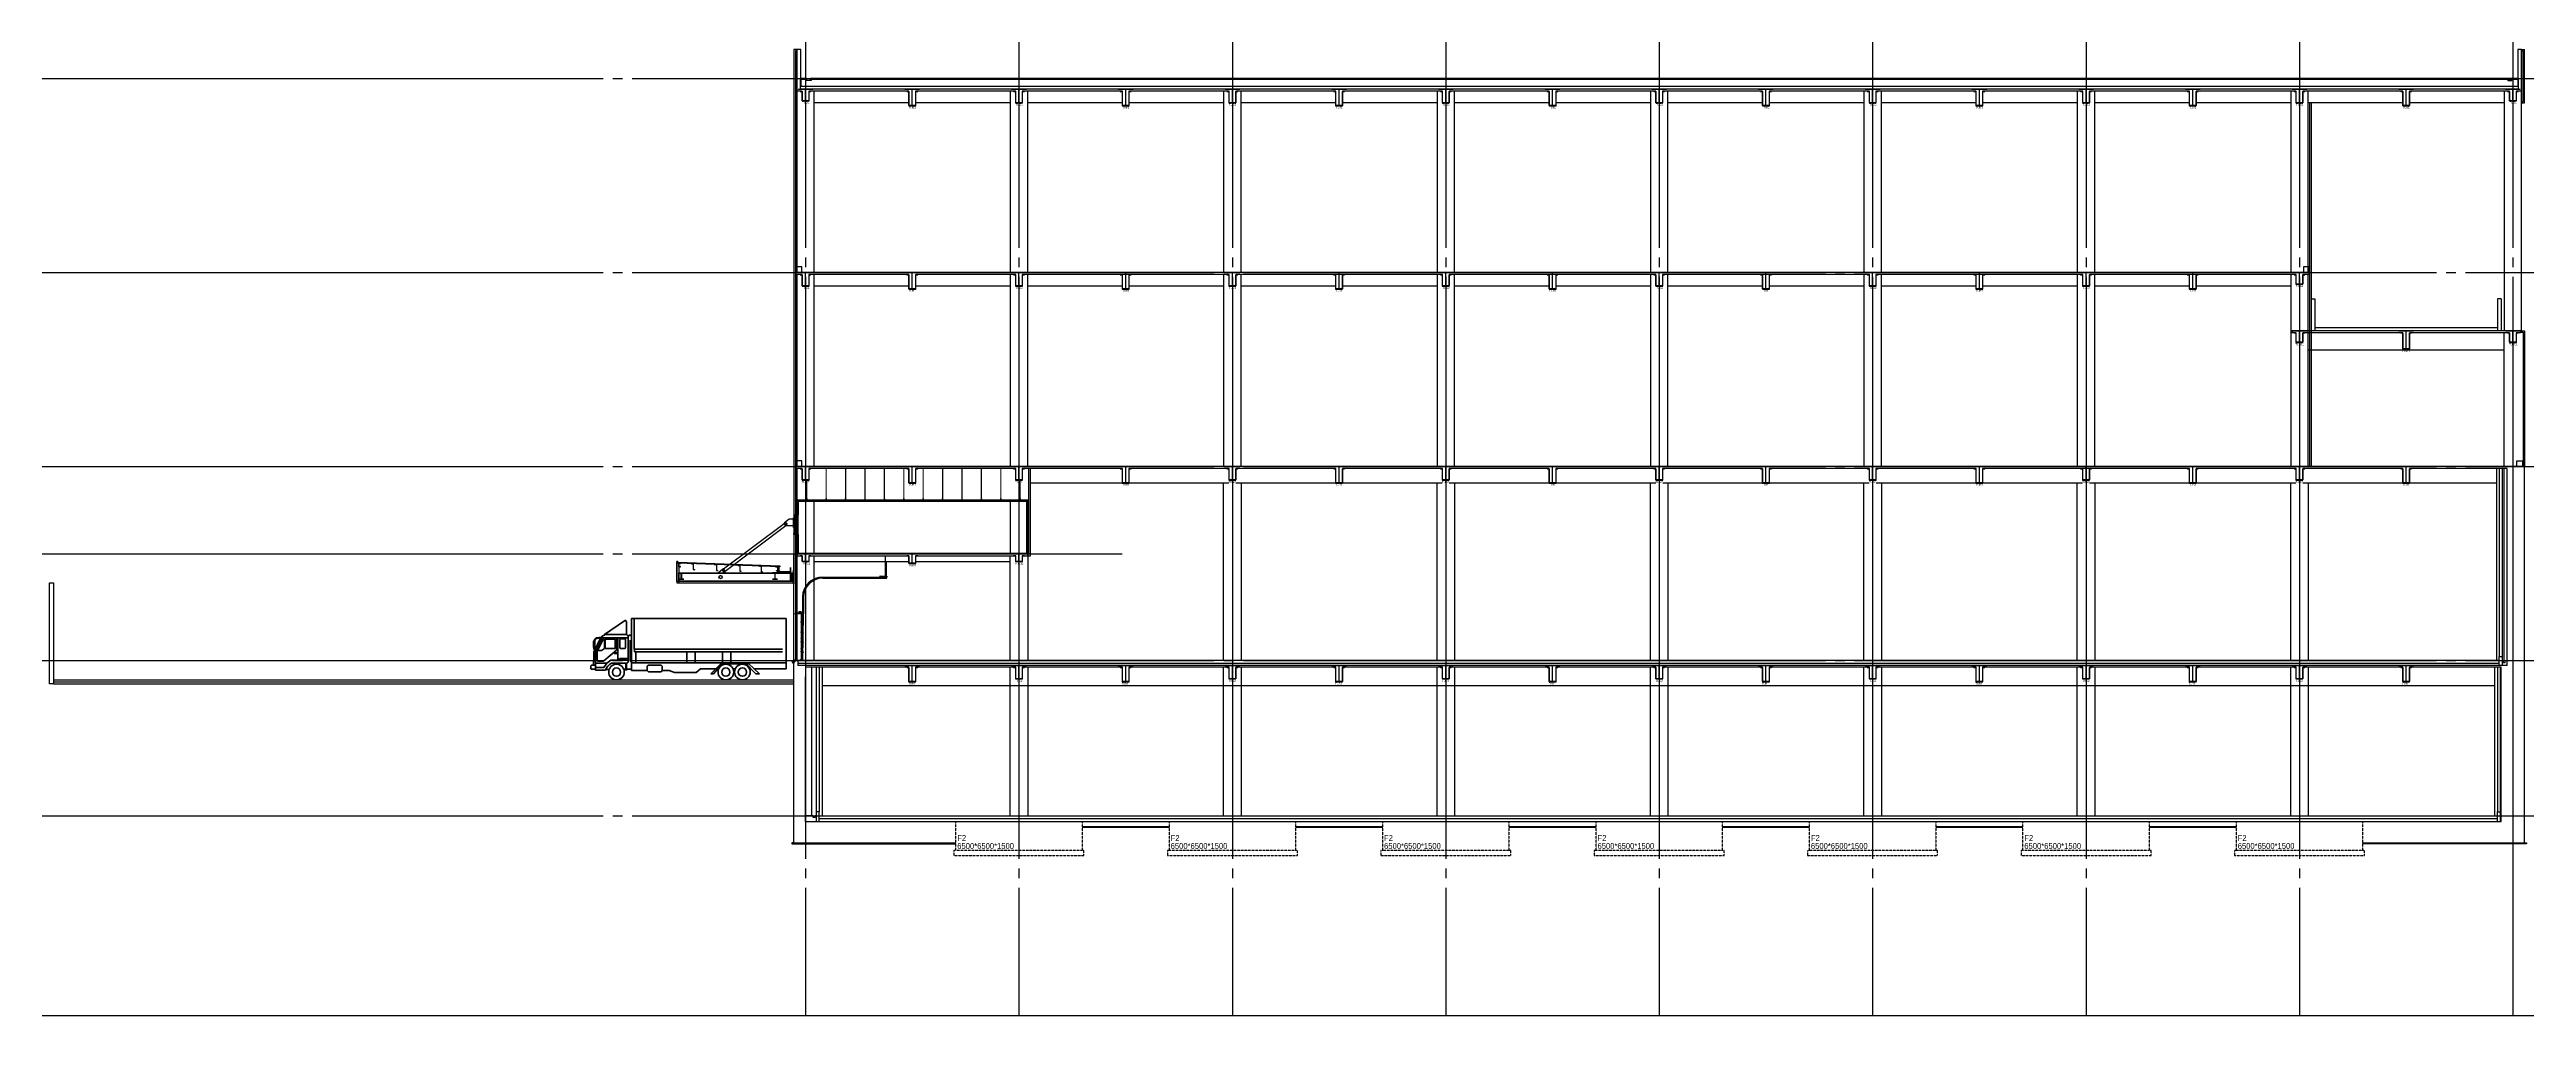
# Model space of a CAD drawing. Extents: x 152195838 to 323921156, y 365159662 to 730681027.
# Drawn here: x 160242402 to 160370070, y 365292762 to 365342563 of the extents above; entities that cross this region are included whole.
import ezdxf
from ezdxf.enums import TextEntityAlignment as Align

# ---------------------------------------------------------------- set-up
doc = ezdxf.new("R2010")
doc.units = 0
doc.header["$MEASUREMENT"] = 0
for name, pattern in [('CEN', [63, 60, -1, 1, -1]), ('H4', [4, 2, -2]), ('HIDDENX2', [0.75, 0.5, -0.25]), ('main-sec$0$CONTIN', [0])]:
    doc.linetypes.add(name, pattern=pattern)
doc.layers.get('0').update_dxf_attribs({"linetype": 'CONTINUOUS'})
doc.layers.get('Defpoints').update_dxf_attribs({"linetype": 'CONTINUOUS'})
for name, color, linetype in [('4', 4, 'CONTINUOUS'), ('4A.TEC CEN', 1, 'CEN'), ('4A.TEC LAND', 53, 'CONTINUOUS'), ('4A.TEC 단열재', 252, 'CONTINUOUS'), ('4A.TEC 마감선 1', 6, 'CONTINUOUS'), ('4A.TEC 마감선 2', 5, 'CONTINUOUS'), ('4A.TEC 벽체 1', 2, 'CONTINUOUS'), ('4A.TEC 벽체 2', 3, 'CONTINUOUS'), ('4A.TEC 벽체 3', 4, 'CONTINUOUS'), ('4WID', 4, 'CONTINUOUS'), ('6A', 6, 'H4'), ('ELE', 4, 'CONTINUOUS'), ('FIN', 6, 'CONTINUOUS'), ('HAT', 5, 'CONTINUOUS'), ('k-BESTO', 4, 'CONTINUOUS'), ('main-sec$0$5', 5, 'CONTINUOUS'), ('main-sec$0$6', 6, 'CONTINUOUS'), ('main-sec$0$7', 3, 'CONTINUOUS'), ('main-sec$0$BOLT', 8, 'CONTINUOUS'), ('main-sec$0$COR', 4, 'CONTINUOUS'), ('main-sec$0$EMBEDDED', 4, 'CONTINUOUS'), ('main-sec$0$FIN', 6, 'CONTINUOUS'), ('main-sec$0$INSUL', 8, 'CONTINUOUS'), ('main-sec$0$MAIN', 1, 'CONTINUOUS'), ('main-sec$0$MAIN B', 2, 'CONTINUOUS'), ('main-sec$0$MAIN G', 2, 'CONTINUOUS'), ('main-sec$0$PNL', 7, 'CONTINUOUS'), ('main-sec$0$PR', 6, 'CONTINUOUS'), ('main-sec$0$TPOSHEET', 7, 'CONTINUOUS'), ('main-sec$0$WEB_PL', 1, 'CONTINUOUS'), ('main-sec$0$~FLASHING', 4, 'CONTINUOUS'), ('OHD', 4, 'CONTINUOUS'), ('PANEL', 4, 'CONTINUOUS'), ('STL', 3, 'CONTINUOUS'), ('WID', 4, 'CONTINUOUS'), ('㈜SE&C 기둥', 2, 'CONTINUOUS'), ('㈜SE&C 마감선 1', 6, 'CONTINUOUS'), ('㈜SE&C 벽체 1', 2, 'CONTINUOUS'), ('㈜SE&C 벽체 4', 7, 'CONTINUOUS'), ('㈜SE&C 심볼', 7, 'CONTINUOUS')]:
    doc.layers.add(name, color=color, linetype=linetype)
doc.layers.add('8ETC', color=8, linetype='CONTINUOUS', lineweight=0)
doc.layers.add('CEIL', color=9, linetype='CONTINUOUS', lineweight=0)
doc.layers.add('DEFPOINT', color=135, linetype='CONTINUOUS', plot=False)
doc.styles.add('돋움', font='')
doc.styles.get('돋움').set_extended_font_data('돋움')

# ---------------------------------------------------------------- blocks, each defined once
blk = doc.blocks.new('A$C63F46924')
at = {"layer": '8ETC', "color": 8, "lineweight": 50}
for p, q in [((707, 2333), (1749, 3051)), ((1841, 3003), (1841, 2333)), ((2098, 3162), (10076, 3162)), ((2098, 3162), (2098, 939)), ((2237, 3162), (2237, 1581)), ((10076, 3162), (10076, 572)), ((157, 1679), (157, 1589)), ((157, 1589), (256, 1511)), ((215, 2099), (163, 1994)), ((169, 1438), (531, 2182)), ((169, 1438), (169, 983)), ((232, 2076), (192, 1994)), ((192, 1679), (192, 1605)), ((192, 1605), (272, 1542)), ((589, 2166), (256, 1510)), ((256, 1510), (256, 503)), ((300, 2162), (546, 2205)), ((317, 2139), (529, 2176)), ((327, 1557), (605, 2118)), ((327, 1557), (327, 1024)), ((638, 2094), (361, 1531)), ((361, 1531), (361, 1508)), ((361, 1508), (560, 1508)), ((560, 1508), (712, 1614)), ((575, 2230), (742, 2333)), ((589, 2166), (1935, 2166)), ((638, 2094), (712, 2094)), ((682, 979), (1323, 1536)), ((707, 2333), (1841, 2333)), ((712, 1614), (712, 2094)), ((752, 1617), (1268, 1617)), ((753, 2094), (1268, 2094)), ((753, 1617), (753, 2094)), ((1268, 1617), (1268, 2094)), ((1323, 1536), (1323, 2166)), ((1399, 2165), (1399, 1021)), ((1498, 2058), (1498, 1675)), ((1556, 2117), (1743, 2117)), ((1556, 1617), (1743, 1617)), ((1801, 2058), (1801, 1675)), ((1979, 2306), (1935, 2243)), ((1935, 1021), (1935, 2243)), ((1979, 2306), (2042, 2306)), ((2040, 2048), (2040, 973)), ((2042, 2306), (2098, 2258)), ((2237, 1581), (9889, 1581)), ((2267, 1581), (2267, 1449)), ((2267, 1449), (9889, 1449)), ((2330, 1449), (2330, 880)), ((4962, 1449), (4962, 880)), ((5388, 1449), (5388, 880)), ((6790, 1449), (6790, 880)), ((7216, 1449), (7216, 880)), ((0, 729), (34, 763)), ((0, 729), (0, 572)), ((0, 572), (28, 545)), ((28, 545), (203, 545)), ((34, 763), (256, 763)), ((141, 983), (256, 983)), ((141, 763), (141, 983)), ((203, 545), (245, 503)), ((245, 503), (763, 503)), ((256, 867), (837, 867)), ((256, 641), (685, 641)), ((386, 965), (644, 965)), ((685, 641), (837, 867)), ((776, 537), (951, 537)), ((837, 867), (1036, 1021)), ((1036, 1021), (1935, 1021)), ((1074, 867), (1884, 867)), ((1399, 986), (1399, 983)), ((1487, 1089), (1429, 1021)), ((1531, 1110), (1935, 1110)), ((1708, 546), (1810, 546)), ((1810, 867), (1810, 494)), ((1810, 494), (1846, 494)), ((1846, 867), (1846, 494)), ((1846, 546), (2098, 546)), ((1935, 1021), (1935, 937)), ((2040, 973), (2098, 973)), ((2098, 973), (2098, 481)), ((2098, 481), (2918, 481)), ((2157, 880), (10076, 880)), ((2984, 757), (2918, 705)), ((2918, 705), (2918, 481)), ((2984, 413), (2918, 481)), ((2984, 757), (3640, 757)), ((2984, 413), (3640, 413)), ((3640, 757), (3690, 705)), ((3640, 413), (3690, 481)), ((3690, 705), (3690, 481)), ((3690, 481), (4047, 481)), ((4047, 481), (4322, 386)), ((4322, 386), (5434, 386)), ((5434, 386), (5657, 572)), ((5657, 572), (6450, 572)), ((6196, 315), (6705, 829)), ((6196, 315), (6337, 315)), ((6337, 315), (6785, 828)), ((6561, 572), (6601, 572)), ((6705, 880), (6705, 828)), ((6705, 828), (8144, 828)), ((7333, 572), (7455, 572)), ((8512, 315), (8021, 828)), ((8144, 880), (8144, 828)), ((8708, 315), (8144, 829)), ((8188, 572), (8266, 572)), ((8427, 572), (10076, 572)), ((8708, 315), (8512, 315))]:
    blk.add_line(p, q, dxfattribs=at)
for points in [[(144, 1994), (215, 1994), (215, 1679), (144, 1679)], [(1216, 1395), (1380, 1395), (1380, 1365), (1216, 1365)]]:
    blk.add_lwpolyline(points, close=True, dxfattribs=at)
for centre, radius in [((1331, 403), 403), ((1331, 403), 213), ((6967, 403), 403), ((6967, 403), 213), ((7821, 403), 403), ((7821, 403), 213)]:
    blk.add_circle(centre, radius, dxfattribs=at)
for centre, radius, start, end in [((1782, 3003), 58.7, 0, 124.55343), ((320, 2047), 117, 99.80785, 153.64514), ((337, 2024), 117, 99.80785, 153.64514), ((637, 2130), 117, 121.63856, 154.00551), ((1556, 2058), 58.7, 90, 180), ((1556, 1675), 58.7, 180, 270), ((1743, 2058), 58.7, 0, 90), ((1743, 1675), 58.7, 270, 0), ((1817, 2214), 121, 13.798, 78.77738), ((386, 1024), 58.7, 180, 270), ((644, 1024), 58.7, 270, 310.99027), ((1403, 271), 680, 118.88232, 160.08902), ((1531, 1051), 58.7, 90, 139.64311), ((1835, 956), 102, 298.39937, 349.30736), ((2157, 939), 58.7, 180, 270)]:
    blk.add_arc(centre, radius, start, end, dxfattribs=at)
blk = doc.blocks.new('main-sec$0$A$C51EC2C76')
at = {"layer": 'main-sec$0$6'}
for p, q in [((33, 56), (25, 56)), ((25, 56), (33, 56)), ((25, 55), (25, 56)), ((25, 56), (25, 56)), ((25, 54), (25, 55)), ((33, 54), (25, 54)), ((27, 56), (27, 54)), ((32, 50), (27, 45)), ((32, 47), (27, 41)), ((32, 43), (27, 38)), ((32, 40), (27, 34)), ((32, 36), (27, 31)), ((32, 33), (27, 28)), ((32, 30), (27, 24)), ((32, 26), (27, 21)), ((32, 23), (27, 18)), ((32, 20), (27, 14)), ((32, 17), (27, 11)), ((32, 13), (27, 8)), ((32, 9), (27, 4)), ((29, 1), (29, 53)), ((29, 1), (29, 0)), ((29, 0), (30, 1)), ((30, 1), (30, 53)), ((31, 56), (31, 54)), ((33, 56), (33, 54)), ((33, 56), (33, 56))]:
    blk.add_line(p, q, dxfattribs=at)
at = {"layer": 'main-sec$0$6', "const_width": 0.71}
for points in [[(0, 54), (2, 53), (5, 53), (5, 53), (5, 54), (6, 54), (6, 54), (7, 55), (8, 55), (8, 55), (9, 55), (10, 54), (10, 54), (10, 54), (11, 53), (11, 53), (13, 53), (15, 53), (16, 53), (16, 53), (17, 54), (17, 55), (18, 56), (19, 56), (20, 56), (20, 56), (21, 56), (22, 55), (23, 55), (23, 54), (23, 54), (24, 53), (24, 53), (26, 53), (28, 53), (29, 53)], [(58, 54), (56, 53), (54, 53), (53, 53), (53, 54), (53, 54), (52, 54), (52, 55), (51, 55), (50, 55), (49, 55), (49, 54), (48, 54), (48, 54), (48, 53), (47, 53), (45, 53), (44, 53), (42, 53), (42, 53), (42, 54), (41, 55), (40, 56), (40, 56), (39, 56), (38, 56), (37, 56), (36, 55), (36, 55), (35, 54), (35, 54), (35, 53), (34, 53), (33, 53), (31, 53), (29, 53)]]:
    blk.add_lwpolyline(points, dxfattribs=at)
blk = doc.blocks.new('rwe')
at = {"layer": 'main-sec$0$5'}
for points in [[(8534462, -367782), (8539710, -367980), (8539710, -368030), (8534460, -367832), (8534460, -367757), (8534410, -367757), (8534410, -368857), (8540410, -368857)], [(8534510, -367835), (8534510, -368782), (8534410, -368782), (8534410, -367758), (8534460, -367758), (8534460, -367833)], [(8534510, -367932), (8534510, -368857)]]:
    blk.add_lwpolyline(points, dxfattribs=at)
at = {"layer": 'main-sec$0$7', "color": 8}
for points in [[(8540410, -365577), (8540200, -365577), (8539950, -365764), (8539956, -365772)], [(8540040, -365884), (8540045, -365892), (8540410, -365892)], [(8536563, -368332), (8536563, -368304), (8536783, -368139), (8536789, -368147)], [(8536873, -368259), (8536878, -368267), (8536878, -368332)]]:
    blk.add_lwpolyline(points, dxfattribs=at)
at = {"layer": 'main-sec$0$BOLT', "color": 1}
for p, q in [((8540019, -365775), (8539980, -365804)), ((8539985, -365770), (8540014, -365809)), ((8540055, -365823), (8540016, -365852)), ((8540021, -365818), (8540050, -365857)), ((8536774, -368209), (8536812, -368180)), ((8536778, -368175), (8536807, -368214)), ((8536810, -368257), (8536848, -368228)), ((8536814, -368223), (8536843, -368262))]:
    blk.add_line(p, q, dxfattribs=at)
at = {"layer": 'main-sec$0$BOLT', "color": 8, "linetype": 'Continuous'}
for p, q in [((8540327, -368437), (8540292, -368437)), ((8540327, -368497), (8540292, -368497)), ((8540327, -368557), (8540292, -368557)), ((8540327, -368617), (8540292, -368617)), ((8540327, -368677), (8540292, -368677)), ((8540310, -368454), (8540310, -368419)), ((8540310, -368514), (8540310, -368479)), ((8540310, -368574), (8540310, -368539)), ((8540310, -368634), (8540310, -368599)), ((8540310, -368694), (8540310, -368659)), ((8540387, -368437), (8540352, -368437)), ((8540387, -368497), (8540352, -368497)), ((8540387, -368557), (8540352, -368557)), ((8540387, -368617), (8540352, -368617)), ((8540387, -368677), (8540352, -368677)), ((8540370, -368454), (8540370, -368419)), ((8540370, -368514), (8540370, -368479)), ((8540370, -368574), (8540370, -368539)), ((8540370, -368634), (8540370, -368599)), ((8540370, -368694), (8540370, -368659))]:
    blk.add_line(p, q, dxfattribs=at)
at = {"layer": 'main-sec$0$BOLT', "color": 0}
for centre in [(8540000, -365789), (8540036, -365837), (8536793, -368194), (8536829, -368242)]:
    blk.add_circle(centre, 12, dxfattribs=at)
at = {"layer": 'main-sec$0$BOLT', "color": 8, "linetype": 'Continuous'}
for centre in [(8540310, -368437), (8540310, -368497), (8540310, -368557), (8540310, -368617), (8540310, -368677), (8540370, -368437), (8540370, -368497), (8540370, -368557), (8540370, -368617), (8540370, -368677)]:
    blk.add_circle(centre, 11, dxfattribs=at)
at = {"layer": 'main-sec$0$COR'}
for points in [[(8539610, -368030), (8539498, -368028), (8539498, -368023), (8539615, -368025)], [(8539569, -368023), (8539569, -368024), (8539665, -368026), (8539665, -368106), (8539666, -368106), (8539666, -368025), (8539569, -368023)], [(8539615, -368025), (8539615, -368327), (8540255, -368327), (8540255, -368069), (8540260, -368069), (8540260, -368332), (8539610, -368332), (8539610, -368030)]]:
    blk.add_lwpolyline(points, dxfattribs=at)
at = {"layer": 'main-sec$0$EMBEDDED', "color": 8}
for points in [[(8540440, -366002), (8540410, -366002), (8540410, -365502), (8540440, -365502)], [(8540440, -368907), (8540410, -368907), (8540410, -368207), (8540440, -368207)]]:
    blk.add_lwpolyline(points, close=True, dxfattribs=at)
at = {"layer": 'main-sec$0$FIN'}
for p, q in [((8539618, -368034), (8539665, -368034)), ((8540260, -368279), (8540203, -368282))]:
    blk.add_line(p, q, dxfattribs=at)
at = {"layer": 'main-sec$0$INSUL'}
for p, q in [((8540041, -368271), (8540203, -368271)), ((8540041, -368272), (8540203, -368272)), ((8540176, -368271), (8540176, -368272))]:
    blk.add_line(p, q, dxfattribs=at)
at = {"layer": 'main-sec$0$INSUL', "const_width": 0.5}
for points in [[(8539775, -368269), (8539777, -368272)], [(8539778, -368269), (8539780, -368272)], [(8539781, -368269), (8539783, -368272)], [(8539784, -368269), (8539786, -368272)], [(8539787, -368269), (8539789, -368272)], [(8539790, -368269), (8539792, -368272)], [(8539793, -368269), (8539796, -368272)], [(8539796, -368269), (8539799, -368272)], [(8539799, -368269), (8539802, -368272)], [(8539802, -368269), (8539805, -368272)]]:
    blk.add_lwpolyline(points, dxfattribs=at)
at = {"layer": 'main-sec$0$MAIN', "color": 8, "linetype": 'Continuous'}
for p, q in [((8540410, -368332), (8540410, -368397)), ((8540410, -368717), (8540410, -368782))]:
    blk.add_line(p, q, dxfattribs=at)
at = {"layer": 'main-sec$0$MAIN', "color": 8, "linetype": 'main-sec$0$CONTIN'}
blk.add_line((8540410, -368397), (8540410, -368717), dxfattribs=at)
at = {"layer": 'main-sec$0$MAIN B'}
for p, q in [((8536805, -368135), (8539932, -365790)), ((8536889, -368247), (8540016, -365902)), ((8539940, -365784), (8540012, -365730)), ((8540012, -365730), (8540096, -365842)), ((8540024, -365896), (8540096, -365842)), ((8536805, -368135), (8536733, -368189)), ((8536733, -368189), (8536817, -368301)), ((8536889, -368247), (8536817, -368301))]:
    blk.add_line(p, q, dxfattribs=at)
for points in [[(8540029, -365904), (8540022, -365910), (8539926, -365782), (8539934, -365776)], [(8536895, -368255), (8536902, -368250), (8536806, -368122), (8536799, -368127)]]:
    blk.add_lwpolyline(points, close=True, dxfattribs=at)
at = {"layer": 'main-sec$0$MAIN B', "color": 6}
for points in [[(8534760, -368332), (8534760, -368346), (8534659, -368346, 0.4142136), (8534639, -368366), (8534639, -368638, 0.4142136), (8534659, -368658), (8534760, -368658), (8534760, -368672), (8534510, -368672), (8534510, -368658), (8534610, -368658, 0.4142136), (8534630, -368638), (8534630, -368366, 0.4142136), (8534610, -368346), (8534510, -368346), (8534510, -368332)], [(8539335, -368332), (8539335, -368346), (8539435, -368346, -0.4142136), (8539455, -368366), (8539455, -368638, -0.4142136), (8539435, -368658), (8539335, -368658), (8539335, -368672), (8539585, -368672), (8539585, -368658), (8539484, -368658, -0.4142136), (8539464, -368638), (8539464, -368366, -0.4142136), (8539484, -368346), (8539585, -368346), (8539585, -368332)]]:
    blk.add_lwpolyline(points, format="xyb", close=True, dxfattribs=at)
for radius in [82.5, 78]:
    blk.add_circle((8536660, -368557), radius, dxfattribs=at)
at = {"layer": 'main-sec$0$MAIN G'}
for p, q in [((8540400, -368332), (8540400, -368397)), ((8540400, -368717), (8540400, -368782))]:
    blk.add_line(p, q, dxfattribs=at)
for points in [[(8540400, -368782), (8534510, -368782), (8534510, -368332), (8540400, -368332)], [(8540400, -368768), (8534510, -368768), (8534510, -368346), (8540400, -368346)]]:
    blk.add_lwpolyline(points, dxfattribs=at)
at = {"layer": 'main-sec$0$MAIN G', "color": 8}
for points in [[(8540410, -368332), (8540410, -368332), (8540410, -368782), (8540410, -368782)], [(8540410, -368346), (8540410, -368346), (8540410, -368768), (8540410, -368768)]]:
    blk.add_lwpolyline(points, dxfattribs=at)
at = {"layer": 'main-sec$0$PNL'}
for p, q in [((8539618, -368034), (8539618, -368327)), ((8540255, -368326), (8539618, -368326)), ((8540255, -368327), (8539618, -368327)), ((8539619, -368034), (8539619, -368327)), ((8539667, -368086), (8539667, -368327)), ((8539668, -368086), (8539668, -368327)), ((8540255, -368277), (8539668, -368277)), ((8540255, -368278), (8539668, -368278)), ((8539668, -368332), (8540260, -368332))]:
    blk.add_line(p, q, dxfattribs=at)
at = {"layer": 'main-sec$0$PR'}
for points in [[(8534585, -367854), (8534585, -367837, 0.4142136), (8534581, -367834), (8534513, -367834, 0.4142136), (8534510, -367837), (8534510, -368031, 0.4142136), (8534513, -368034), (8534581, -368034, 0.4142136), (8534585, -368031), (8534585, -368014), (8534581, -368014), (8534581, -368031), (8534513, -368031), (8534513, -367837), (8534581, -367837), (8534581, -367854)], [(8539534, -368050), (8539534, -368033, -0.4142136), (8539538, -368030), (8539606, -368030, -0.4142136), (8539609, -368033), (8539609, -368227, -0.4142136), (8539606, -368230), (8539538, -368230, -0.4142136), (8539534, -368227), (8539534, -368210), (8539538, -368210), (8539538, -368227), (8539606, -368227), (8539606, -368033), (8539538, -368033), (8539538, -368050)]]:
    blk.add_lwpolyline(points, format="xyb", close=True, dxfattribs=at)
for points in [[(8535169, -367891), (8535169, -367871), (8535247, -367871), (8535247, -368171), (8535325, -368171), (8535325, -368151)], [(8536369, -367934), (8536369, -367914), (8536447, -367914), (8536447, -368214), (8536525, -368214), (8536525, -368194)], [(8537569, -367977), (8537569, -367957), (8537647, -367957), (8537647, -368257), (8537725, -368257), (8537725, -368237)], [(8538669, -368016), (8538669, -367996), (8538747, -367996), (8538747, -368296), (8538825, -368296), (8538825, -368276)]]:
    blk.add_lwpolyline(points, dxfattribs=at)
at = {"layer": 'main-sec$0$TPOSHEET', "const_width": 1.5}
for points in [[(8539508, -368020), (8539667, -368023)], [(8539667, -368023), (8539667, -368265), (8539748, -368265), (8539766, -368268), (8539805, -368268)], [(8540251, -368273), (8539667, -368273)], [(8539667, -368273), (8540202, -368273)], [(8540252, -368070), (8540252, -368265), (8540171, -368265), (8540153, -368268), (8540114, -368268)]]:
    blk.add_lwpolyline(points, dxfattribs=at)
at = {"layer": 'main-sec$0$WEB_PL', "color": 8, "linetype": 'Continuous'}
for p, q in [((8540410, -368397), (8540270, -368397)), ((8540270, -368717), (8540270, -368397)), ((8540410, -368717), (8540270, -368717))]:
    blk.add_line(p, q, dxfattribs=at)
at = {"layer": 'main-sec$0$~FLASHING'}
for points in [[(8539714, -368327), (8539714, -368328), (8539615, -368328, -0.4142136), (8539614, -368327), (8539614, -368135), (8539615, -368135), (8539615, -368327)], [(8540156, -368327), (8540156, -368328), (8540255, -368328, 0.4142136), (8540256, -368327), (8540256, -368228), (8540255, -368228), (8540255, -368327)]]:
    blk.add_lwpolyline(points, format="xyb", close=True, dxfattribs=at)
at = {"layer": 'main-sec$0$TPOSHEET'}
blk.add_blockref('main-sec$0$A$C51EC2C76', (8539695, -368324), dxfattribs=at)
at = {"layer": 'main-sec$0$TPOSHEET', "xscale": -1}
blk.add_blockref('main-sec$0$A$C51EC2C76', (8540224, -368324), dxfattribs=at)
blk = doc.blocks.new('A$Cfcc944ae')
at = {"layer": 'Defpoints'}
for p, q in [((0, 925), (760, 925)), ((380, 225), (380, 925))]:
    blk.add_line(p, q, dxfattribs=at)
at = {"layer": 'k-BESTO'}
for p, q in [((100, 825), (100, 815)), ((210, 825), (100, 825)), ((100, 825), (100, 825)), ((100, 815), (200, 815)), ((200, 815), (200, 225)), ((200, 225), (560, 225)), ((210, 235), (210, 825)), ((550, 235), (210, 235)), ((660, 825), (550, 825)), ((550, 825), (550, 235)), ((560, 225), (560, 815)), ((560, 815), (660, 815)), ((660, 815), (660, 825))]:
    blk.add_line(p, q, dxfattribs=at)
at = {"layer": 'DEFPOINT', "linetype": 'ByBlock', "style": '돋움'}
blk.add_text('TUG2', height=100, dxfattribs=at).set_placement((184, 124), align=Align.MIDDLE_LEFT)
blk = doc.blocks.new('A$C67dc7aab')
at = {"layer": 'Defpoints'}
for p, q in [((0, 1125), (760, 1125)), ((380, 275), (380, 1125))]:
    blk.add_line(p, q, dxfattribs=at)
at = {"layer": 'k-BESTO'}
for p, q in [((100, 1025), (100, 1015)), ((210, 1025), (100, 1025)), ((100, 1025), (100, 1025)), ((100, 1015), (200, 1015)), ((200, 1015), (200, 275)), ((200, 275), (560, 275)), ((210, 285), (210, 1025)), ((550, 285), (210, 285)), ((660, 1025), (550, 1025)), ((550, 1025), (550, 285)), ((560, 275), (560, 1015)), ((560, 1015), (660, 1015)), ((660, 1015), (660, 1025))]:
    blk.add_line(p, q, dxfattribs=at)
at = {"layer": 'DEFPOINT', "linetype": 'ByBlock', "style": '돋움'}
blk.add_text('TUB1', height=100, dxfattribs=at).set_placement((172, 174), align=Align.MIDDLE_LEFT)
blk = doc.blocks.new('zw$F227')
at = {"layer": '4A.TEC 단열재'}
blk.add_line((109900, 7850), (22200, 7850), dxfattribs=at)
at = {"layer": '4A.TEC 마감선 1'}
blk.add_line((109900, 8000), (22200, 8000), dxfattribs=at)
blk.add_lwpolyline([(110050, 8000), (110100, 8000), (110100, 7900), (110200, 7900), (110200, 8000), (110300, 8000)], dxfattribs=at)
at = {"layer": '4A.TEC 마감선 1', "flags": 128}
blk.add_lwpolyline([(109650, 7650), (109650, 0)], dxfattribs=at)
at = {"layer": '4A.TEC 벽체 1', "flags": 128}
blk.add_lwpolyline([(109900, 7750), (109900, 8200), (110050, 8200), (110050, 7750)], dxfattribs=at)
at = {"layer": '4A.TEC 벽체 2', "flags": 128}
for points in [[(109800, 7650), (109800, 200)], [(109950, 7650), (109950, 200)]]:
    blk.add_lwpolyline(points, dxfattribs=at)
at = {"layer": '㈜SE&C 기둥', "color": 8, "ltscale": 0.5}
blk.add_line((22900, 7650), (22900, 0), dxfattribs=at)
for points in [[(33150, 0), (33150, 7650)], [(34050, 7650), (34050, 0)], [(44150, 0), (44150, 7650)], [(45050, 7650), (45050, 0)], [(55150, 0), (55150, 7650)], [(56050, 7650), (56050, 0)], [(66150, 0), (66150, 7650)], [(67050, 7650), (67050, 0)], [(77150, 0), (77150, 7650)], [(78050, 7650), (78050, 0)], [(88150, 0), (88150, 7650)], [(89050, 7650), (89050, 0)], [(99150, 0), (99150, 7650)], [(100050, 7650), (100050, 0)]]:
    blk.add_lwpolyline(points, dxfattribs=at)
at = {"layer": '㈜SE&C 벽체 1'}
for p, q in [((22000, 6500), (22000, 7750)), ((110300, 7750), (22200, 7750)), ((27930, 7650), (22600, 7650)), ((33430, 7650), (28270, 7650)), ((38930, 7650), (33770, 7650)), ((44430, 7650), (39270, 7650)), ((49930, 7650), (44770, 7650)), ((55430, 7650), (50270, 7650)), ((60930, 7650), (55770, 7650)), ((66430, 7650), (61270, 7650)), ((71930, 7650), (66770, 7650)), ((77430, 7650), (72270, 7650)), ((82930, 7650), (77770, 7650)), ((88430, 7650), (83270, 7650)), ((93930, 7650), (88770, 7650)), ((99430, 7650), (94270, 7650)), ((104930, 7650), (99770, 7650)), ((110000, 7650), (105270, 7650)), ((110000, -300), (110000, 7650))]:
    blk.add_line(p, q, dxfattribs=at)
at = {"layer": '㈜SE&C 벽체 1', "flags": 128}
blk.add_lwpolyline([(22000, 7750), (22000, 8000), (22200, 8000), (22200, 7750)], dxfattribs=at)
at = {"layer": '㈜SE&C 벽체 4'}
blk.add_line((109650, 6700), (23450, 6700), dxfattribs=at)
at = {"layer": 'ELE'}
for name, p in [('A$C67dc7aab', (27720, 6625, 208125)), ('A$Cfcc944ae', (33220, 6825)), ('A$C67dc7aab', (38720, 6625)), ('A$Cfcc944ae', (44220, 6825)), ('A$C67dc7aab', (49720, 6625)), ('A$Cfcc944ae', (55220, 6825)), ('A$C67dc7aab', (60720, 6625)), ('A$Cfcc944ae', (66220, 6825)), ('A$C67dc7aab', (71720, 6625)), ('A$Cfcc944ae', (77220, 6825)), ('A$C67dc7aab', (82720, 6625)), ('A$Cfcc944ae', (88220, 6825)), ('A$C67dc7aab', (93720, 6625)), ('A$Cfcc944ae', (99220, 6825)), ('A$C67dc7aab', (104720, 6625))]:
    blk.add_blockref(name, p, dxfattribs=at)
blk = doc.blocks.new('zw$B50')
at = {"layer": 'ELE', "color": 8}
for p, q in [((-87, -20), (-14, 11)), ((-87, -20), (-14, 11)), ((69, 11), (-11, 11)), ((-11, 11), (-11, -139)), ((-4, 1), (31, -34)), ((-1, 4), (33, -30)), ((0, 0), (69, 0)), ((0, -139), (0, 0)), ((69, 0), (69, 11)), ((-100, -63), (1, -63)), ((-100, -63), (1, -63)), ((-92, -27), (-92, -98)), ((-92, -27), (-92, -98)), ((-91, -47), (-61, -47)), ((-91, -47), (-61, -47)), ((-91, -57), (-91, -69)), ((-91, -57), (44, -57)), ((-91, -57), (-91, -69)), ((-91, -57), (44, -57)), ((-91, -69), (44, -69)), ((-91, -69), (44, -69)), ((-91, -80), (-61, -80)), ((-91, -80), (-61, -80)), ((-87, -105), (-14, -136)), ((-87, -105), (-14, -136)), ((-83, -49), (-83, -78)), ((-69, -49), (-83, -49)), ((-83, -49), (-83, -78)), ((-69, -49), (-83, -49)), ((-83, -78), (-69, -78)), ((-83, -78), (-69, -78)), ((-69, -49), (-69, -78)), ((-69, -49), (-69, -78)), ((-61, -47), (-61, -80)), ((-61, -47), (-61, -80)), ((-61, -56), (-11, -56)), ((-61, -56), (-11, -56)), ((-61, -70), (-11, -70)), ((-61, -70), (-11, -70)), ((-11, -139), (0, -139)), ((31, -34), (34, -52)), ((33, -30), (52, -33)), ((33, -30), (52, -33)), ((38, -52), (34, -52)), ((38, -52), (34, -52)), ((35, -34), (38, -52)), ((51, -37), (35, -34)), ((44, -57), (44, -69)), ((44, -57), (44, -69)), ((52, -33), (51, -37)), ((52, -33), (51, -37))]:
    blk.add_line(p, q, dxfattribs=at)
for centre, radius, start, end in [((186, -63), 209, 160.16032, 178.5258), ((186, -63), 209, 160.16032, 178.5258), ((-14, 9), 2.49, 0, 110.77225), ((-14, 9), 2.49, 0, 110.77225), ((-84, -27), 7.47, 110.77225, 180), ((-84, -27), 7.47, 110.77225, 180), ((-84, -98), 7.47, 180, 249.57398), ((-84, -98), 7.47, 180, 249.57398), ((186, -63), 209, 181.80847, 199.83968), ((186, -63), 209, 181.80847, 199.83968), ((-14, -134), 2.49, 249.57398, 0), ((-14, -134), 2.49, 249.57398, 0)]:
    blk.add_arc(centre, radius, start, end, dxfattribs=at)
blk = doc.blocks.new('*X19')
at = {"color": 0}
for p, q in [((112, 375), (114, 377)), ((112, 375), (114, 377)), ((112, 375), (114, 377)), ((112, 375), (114, 377)), ((112, 375), (114, 377)), ((112, 376), (114, 377)), ((112, 376), (113, 377)), ((112, 376), (113, 377)), ((112, 376), (113, 377)), ((112, 376), (113, 377)), ((112, 376), (113, 377)), ((112, 377), (113, 377)), ((114, 375), (112, 377)), ((114, 375), (112, 377)), ((114, 375), (112, 376)), ((114, 375), (112, 376)), ((114, 375), (112, 376)), ((114, 375), (112, 376)), ((113, 375), (112, 376)), ((113, 375), (112, 376)), ((113, 375), (112, 375)), ((113, 375), (112, 375)), ((113, 375), (112, 375)), ((113, 375), (116, 377)), ((113, 375), (115, 377)), ((113, 375), (115, 377)), ((113, 375), (115, 377)), ((113, 375), (115, 377)), ((113, 375), (115, 377)), ((115, 375), (113, 377)), ((115, 375), (113, 377)), ((115, 375), (113, 377)), ((115, 375), (113, 377)), ((115, 375), (113, 377)), ((115, 375), (113, 377)), ((114, 375), (116, 377)), ((114, 375), (116, 377)), ((114, 375), (116, 377)), ((114, 375), (116, 377)), ((114, 375), (116, 377)), ((117, 375), (114, 377)), ((116, 375), (114, 377)), ((116, 375), (114, 377)), ((116, 375), (114, 377)), ((116, 375), (114, 377)), ((116, 375), (114, 377)), ((115, 375), (117, 377)), ((115, 375), (117, 377)), ((115, 375), (117, 377)), ((115, 375), (117, 377)), ((115, 375), (117, 377)), ((115, 375), (117, 377)), ((117, 375), (115, 377)), ((117, 375), (115, 377)), ((117, 375), (115, 377)), ((117, 375), (115, 377)), ((117, 375), (115, 377)), ((116, 375), (119, 377)), ((116, 375), (118, 377)), ((116, 375), (118, 377)), ((116, 375), (118, 377)), ((116, 375), (118, 377)), ((116, 375), (118, 377)), ((118, 375), (116, 377)), ((118, 375), (116, 377)), ((118, 375), (116, 377)), ((118, 375), (116, 377)), ((118, 375), (116, 377)), ((118, 375), (116, 377)), ((117, 375), (119, 377)), ((117, 375), (119, 377)), ((117, 375), (119, 377)), ((117, 375), (119, 377)), ((117, 375), (119, 377)), ((120, 375), (117, 377)), ((119, 375), (117, 377)), ((119, 375), (117, 377)), ((119, 375), (117, 377)), ((119, 375), (117, 377)), ((119, 375), (117, 377)), ((118, 375), (120, 377)), ((118, 375), (120, 377)), ((118, 375), (120, 377)), ((118, 375), (120, 377)), ((118, 375), (120, 377)), ((118, 375), (120, 377)), ((120, 375), (118, 377)), ((120, 375), (118, 377)), ((120, 375), (118, 377)), ((120, 375), (118, 377)), ((120, 375), (118, 377)), ((119, 375), (122, 377)), ((119, 375), (121, 377)), ((119, 375), (121, 377)), ((119, 375), (121, 377)), ((119, 375), (121, 377)), ((119, 375), (121, 377)), ((121, 375), (119, 377)), ((121, 375), (119, 377)), ((121, 375), (119, 377)), ((121, 375), (119, 377)), ((121, 375), (119, 377)), ((121, 375), (119, 377)), ((120, 375), (122, 377)), ((120, 375), (122, 377)), ((120, 375), (122, 377)), ((120, 375), (122, 377)), ((120, 375), (122, 377)), ((123, 375), (120, 377)), ((122, 375), (120, 377)), ((122, 375), (120, 377)), ((122, 375), (120, 377)), ((122, 375), (120, 377)), ((122, 375), (120, 377)), ((121, 375), (123, 377)), ((121, 375), (123, 377)), ((121, 375), (123, 377)), ((121, 375), (123, 377)), ((121, 375), (123, 377)), ((121, 375), (123, 377)), ((123, 375), (121, 377)), ((123, 375), (121, 377)), ((123, 375), (121, 377)), ((123, 375), (121, 377)), ((123, 375), (121, 377)), ((122, 375), (125, 377)), ((122, 375), (124, 377)), ((122, 375), (124, 377)), ((122, 375), (124, 377)), ((122, 375), (124, 377)), ((122, 375), (124, 377)), ((124, 375), (122, 377)), ((124, 375), (122, 377)), ((124, 375), (122, 377)), ((124, 375), (122, 377)), ((124, 375), (122, 377)), ((124, 375), (122, 377)), ((123, 375), (125, 377)), ((123, 375), (125, 377)), ((123, 375), (125, 377)), ((123, 375), (125, 377)), ((123, 375), (125, 377)), ((126, 375), (123, 377)), ((125, 375), (123, 377)), ((125, 375), (123, 377)), ((125, 375), (123, 377)), ((125, 375), (123, 377)), ((125, 375), (123, 377)), ((124, 375), (126, 377)), ((124, 375), (126, 377)), ((124, 375), (126, 377)), ((124, 375), (126, 377)), ((124, 375), (126, 377)), ((124, 375), (126, 377)), ((126, 375), (124, 377)), ((126, 375), (124, 377)), ((126, 375), (124, 377)), ((126, 375), (124, 377)), ((126, 375), (124, 377)), ((125, 375), (127, 377)), ((125, 375), (127, 377)), ((125, 375), (127, 377)), ((125, 375), (127, 377)), ((125, 375), (127, 377)), ((125, 375), (128, 377)), ((127, 375), (125, 377)), ((127, 375), (125, 377)), ((127, 375), (125, 377)), ((127, 375), (125, 377)), ((127, 375), (125, 377)), ((127, 375), (125, 377)), ((126, 375), (128, 377)), ((126, 375), (128, 377)), ((126, 375), (128, 377)), ((126, 375), (128, 377)), ((126, 375), (128, 377)), ((128, 375), (126, 377)), ((128, 375), (126, 377)), ((128, 375), (126, 377)), ((128, 375), (126, 377)), ((128, 375), (126, 377)), ((129, 375), (126, 377)), ((127, 375), (129, 377)), ((127, 375), (129, 377)), ((127, 375), (129, 377)), ((127, 375), (129, 377)), ((127, 375), (129, 377)), ((127, 375), (129, 377)), ((129, 375), (127, 377)), ((129, 375), (127, 377)), ((129, 375), (127, 377)), ((129, 375), (127, 377)), ((129, 375), (127, 377)), ((128, 375), (130, 377)), ((128, 375), (130, 377)), ((128, 375), (130, 377)), ((128, 375), (130, 377)), ((128, 375), (130, 377)), ((130, 375), (128, 377)), ((130, 375), (128, 377)), ((130, 375), (128, 377)), ((130, 375), (128, 377)), ((130, 375), (128, 377)), ((130, 375), (128, 377)), ((129, 375), (131, 377)), ((129, 375), (131, 377)), ((129, 375), (131, 377)), ((129, 375), (131, 377)), ((129, 375), (131, 377)), ((129, 375), (131, 377)), ((131, 375), (129, 377)), ((131, 375), (129, 377)), ((131, 375), (129, 377)), ((131, 375), (129, 377)), ((131, 375), (129, 377)), ((132, 375), (129, 377)), ((130, 375), (132, 377)), ((130, 375), (132, 377)), ((130, 375), (132, 377)), ((130, 375), (132, 377)), ((130, 375), (132, 377)), ((130, 375), (132, 377)), ((132, 375), (130, 377)), ((132, 375), (130, 377)), ((132, 375), (130, 377)), ((132, 375), (130, 377)), ((132, 375), (130, 377)), ((131, 375), (133, 377)), ((131, 375), (133, 377)), ((131, 375), (133, 377)), ((131, 375), (133, 377)), ((131, 375), (133, 377)), ((133, 375), (131, 377)), ((133, 375), (131, 377)), ((133, 375), (131, 377)), ((133, 375), (131, 377)), ((133, 375), (131, 377)), ((133, 375), (131, 377)), ((132, 375), (134, 377)), ((132, 375), (134, 377)), ((132, 375), (134, 377)), ((132, 375), (134, 377)), ((132, 375), (134, 377)), ((132, 375), (134, 377)), ((134, 375), (132, 377)), ((134, 375), (132, 377)), ((134, 375), (132, 377)), ((134, 375), (132, 377)), ((134, 375), (132, 377)), ((135, 375), (132, 377)), ((133, 375), (135, 377)), ((133, 375), (135, 377)), ((133, 375), (135, 377)), ((133, 375), (135, 377)), ((133, 375), (135, 377)), ((133, 375), (135, 377)), ((135, 375), (133, 377)), ((135, 375), (133, 377)), ((135, 375), (133, 377)), ((135, 375), (133, 377)), ((135, 375), (133, 377)), ((134, 375), (136, 377)), ((134, 375), (136, 377)), ((134, 375), (136, 377)), ((134, 375), (136, 377)), ((134, 375), (136, 377)), ((136, 375), (134, 377)), ((136, 375), (134, 377)), ((136, 375), (134, 377)), ((136, 375), (134, 377)), ((136, 375), (134, 377)), ((136, 375), (134, 377)), ((135, 375), (137, 377)), ((135, 375), (137, 377)), ((135, 375), (137, 377)), ((135, 375), (137, 377)), ((137, 375), (135, 377)), ((137, 375), (135, 377)), ((137, 375), (135, 377)), ((137, 375), (135, 377)), ((137, 375), (135, 377)), ((137, 375), (135, 377)), ((135, 375), (137, 376)), ((135, 375), (137, 376)), ((137, 376), (136, 377)), ((137, 376), (136, 377)), ((137, 376), (136, 377)), ((137, 376), (136, 377)), ((137, 376), (136, 377)), ((136, 375), (137, 376)), ((136, 375), (137, 376)), ((136, 375), (137, 376)), ((136, 375), (137, 376)), ((136, 375), (137, 375)), ((136, 375), (137, 375)), ((137, 376), (137, 377)), ((137, 377), (137, 377)), ((137, 375), (137, 375)), ((137, 375), (137, 375))]:
    blk.add_line(p, q, dxfattribs=at)
blk = doc.blocks.new('*X20')
at = {"color": 0}
for p, q in [((587, 375), (589, 377)), ((587, 375), (589, 377)), ((587, 375), (589, 377)), ((587, 375), (589, 377)), ((587, 375), (589, 377)), ((587, 375), (588, 377)), ((587, 375), (588, 377)), ((587, 376), (588, 377)), ((587, 376), (588, 377)), ((587, 376), (588, 377)), ((587, 376), (588, 377)), ((587, 376), (587, 377)), ((587, 377), (587, 377)), ((587, 377), (587, 377)), ((589, 375), (587, 377)), ((589, 375), (587, 377)), ((589, 375), (587, 377)), ((589, 375), (587, 377)), ((589, 375), (587, 377)), ((589, 375), (587, 376)), ((588, 375), (587, 376)), ((588, 375), (587, 376)), ((588, 375), (587, 376)), ((588, 375), (587, 376)), ((588, 375), (587, 375)), ((587, 375), (587, 375)), ((587, 375), (587, 375)), ((587, 375), (587, 375)), ((588, 375), (591, 377)), ((588, 375), (590, 377)), ((588, 375), (590, 377)), ((588, 375), (590, 377)), ((588, 375), (590, 377)), ((588, 375), (590, 377)), ((590, 375), (588, 377)), ((590, 375), (588, 377)), ((590, 375), (588, 377)), ((590, 375), (588, 377)), ((590, 375), (588, 377)), ((590, 375), (588, 377)), ((589, 375), (591, 377)), ((589, 375), (591, 377)), ((589, 375), (591, 377)), ((589, 375), (591, 377)), ((589, 375), (591, 377)), ((592, 375), (589, 377)), ((591, 375), (589, 377)), ((591, 375), (589, 377)), ((591, 375), (589, 377)), ((591, 375), (589, 377)), ((591, 375), (589, 377)), ((590, 375), (592, 377)), ((590, 375), (592, 377)), ((590, 375), (592, 377)), ((590, 375), (592, 377)), ((590, 375), (592, 377)), ((590, 375), (592, 377)), ((592, 375), (590, 377)), ((592, 375), (590, 377)), ((592, 375), (590, 377)), ((592, 375), (590, 377)), ((592, 375), (590, 377)), ((591, 375), (594, 377)), ((591, 375), (593, 377)), ((591, 375), (593, 377)), ((591, 375), (593, 377)), ((591, 375), (593, 377)), ((591, 375), (593, 377)), ((593, 375), (591, 377)), ((593, 375), (591, 377)), ((593, 375), (591, 377)), ((593, 375), (591, 377)), ((593, 375), (591, 377)), ((593, 375), (591, 377)), ((592, 375), (594, 377)), ((592, 375), (594, 377)), ((592, 375), (594, 377)), ((592, 375), (594, 377)), ((592, 375), (594, 377)), ((595, 375), (592, 377)), ((594, 375), (592, 377)), ((594, 375), (592, 377)), ((594, 375), (592, 377)), ((594, 375), (592, 377)), ((594, 375), (592, 377)), ((593, 375), (595, 377)), ((593, 375), (595, 377)), ((593, 375), (595, 377)), ((593, 375), (595, 377)), ((593, 375), (595, 377)), ((593, 375), (595, 377)), ((595, 375), (593, 377)), ((595, 375), (593, 377)), ((595, 375), (593, 377)), ((595, 375), (593, 377)), ((595, 375), (593, 377)), ((594, 375), (597, 377)), ((594, 375), (596, 377)), ((594, 375), (596, 377)), ((594, 375), (596, 377)), ((594, 375), (596, 377)), ((594, 375), (596, 377)), ((596, 375), (594, 377)), ((596, 375), (594, 377)), ((596, 375), (594, 377)), ((596, 375), (594, 377)), ((596, 375), (594, 377)), ((596, 375), (594, 377)), ((595, 375), (597, 377)), ((595, 375), (597, 377)), ((595, 375), (597, 377)), ((595, 375), (597, 377)), ((595, 375), (597, 377)), ((598, 375), (595, 377)), ((597, 375), (595, 377)), ((597, 375), (595, 377)), ((597, 375), (595, 377)), ((597, 375), (595, 377)), ((597, 375), (595, 377)), ((596, 375), (598, 377)), ((596, 375), (598, 377)), ((596, 375), (598, 377)), ((596, 375), (598, 377)), ((596, 375), (598, 377)), ((596, 375), (598, 377)), ((598, 375), (596, 377)), ((598, 375), (596, 377)), ((598, 375), (596, 377)), ((598, 375), (596, 377)), ((598, 375), (596, 377)), ((597, 375), (600, 377)), ((597, 375), (599, 377)), ((597, 375), (599, 377)), ((597, 375), (599, 377)), ((597, 375), (599, 377)), ((597, 375), (599, 377)), ((599, 375), (597, 377)), ((599, 375), (597, 377)), ((599, 375), (597, 377)), ((599, 375), (597, 377)), ((599, 375), (597, 377)), ((599, 375), (597, 377)), ((598, 375), (600, 377)), ((598, 375), (600, 377)), ((598, 375), (600, 377)), ((598, 375), (600, 377)), ((598, 375), (600, 377)), ((600, 375), (598, 377)), ((600, 375), (598, 377)), ((600, 375), (598, 377)), ((600, 375), (598, 377)), ((600, 375), (598, 377)), ((601, 375), (598, 377)), ((599, 375), (601, 377)), ((599, 375), (601, 377)), ((599, 375), (601, 377)), ((599, 375), (601, 377)), ((599, 375), (601, 377)), ((599, 375), (601, 377)), ((601, 375), (599, 377)), ((601, 375), (599, 377)), ((601, 375), (599, 377)), ((601, 375), (599, 377)), ((601, 375), (599, 377)), ((600, 375), (602, 377)), ((600, 375), (602, 377)), ((600, 375), (602, 377)), ((600, 375), (602, 377)), ((600, 375), (602, 377)), ((600, 375), (603, 377)), ((602, 375), (600, 377)), ((602, 375), (600, 377)), ((602, 375), (600, 377)), ((602, 375), (600, 377)), ((602, 375), (600, 377)), ((602, 375), (600, 377)), ((601, 375), (603, 377)), ((601, 375), (603, 377)), ((601, 375), (603, 377)), ((601, 375), (603, 377)), ((601, 375), (603, 377)), ((603, 375), (601, 377)), ((603, 375), (601, 377)), ((603, 375), (601, 377)), ((603, 375), (601, 377)), ((603, 375), (601, 377)), ((604, 375), (601, 377)), ((602, 375), (604, 377)), ((602, 375), (604, 377)), ((602, 375), (604, 377)), ((602, 375), (604, 377)), ((602, 375), (604, 377)), ((602, 375), (604, 377)), ((604, 375), (602, 377)), ((604, 375), (602, 377)), ((604, 375), (602, 377)), ((604, 375), (602, 377)), ((604, 375), (602, 377)), ((603, 375), (605, 377)), ((603, 375), (605, 377)), ((603, 375), (605, 377)), ((603, 375), (605, 377)), ((603, 375), (605, 377)), ((605, 375), (603, 377)), ((605, 375), (603, 377)), ((605, 375), (603, 377)), ((605, 375), (603, 377)), ((605, 375), (603, 377)), ((605, 375), (603, 377)), ((604, 375), (606, 377)), ((604, 375), (606, 377)), ((604, 375), (606, 377)), ((604, 375), (606, 377)), ((604, 375), (606, 377)), ((604, 375), (606, 377)), ((606, 375), (604, 377)), ((606, 375), (604, 377)), ((606, 375), (604, 377)), ((606, 375), (604, 377)), ((606, 375), (604, 377)), ((607, 375), (604, 377)), ((605, 375), (607, 377)), ((605, 375), (607, 377)), ((605, 375), (607, 377)), ((605, 375), (607, 377)), ((605, 375), (607, 377)), ((605, 375), (607, 377)), ((607, 375), (605, 377)), ((607, 375), (605, 377)), ((607, 375), (605, 377)), ((607, 375), (605, 377)), ((607, 375), (605, 377)), ((606, 375), (608, 377)), ((606, 375), (608, 377)), ((606, 375), (608, 377)), ((606, 375), (608, 377)), ((606, 375), (608, 377)), ((608, 375), (606, 377)), ((608, 375), (606, 377)), ((608, 375), (606, 377)), ((608, 375), (606, 377)), ((608, 375), (606, 377)), ((608, 375), (606, 377)), ((607, 375), (609, 377)), ((607, 375), (609, 377)), ((607, 375), (609, 377)), ((607, 375), (609, 377)), ((607, 375), (609, 377)), ((607, 375), (609, 377)), ((609, 375), (607, 377)), ((609, 375), (607, 377)), ((609, 375), (607, 377)), ((609, 375), (607, 377)), ((609, 375), (607, 377)), ((610, 375), (607, 377)), ((608, 375), (610, 377)), ((608, 375), (610, 377)), ((608, 375), (610, 377)), ((608, 375), (610, 377)), ((608, 375), (610, 377)), ((608, 375), (610, 377)), ((610, 375), (608, 377)), ((610, 375), (608, 377)), ((610, 375), (608, 377)), ((610, 375), (608, 377)), ((610, 375), (608, 377)), ((609, 375), (611, 377)), ((609, 375), (611, 377)), ((609, 375), (611, 377)), ((609, 375), (611, 377)), ((611, 375), (609, 377)), ((611, 375), (609, 377)), ((611, 375), (609, 377)), ((611, 375), (609, 377)), ((611, 375), (609, 377)), ((611, 375), (609, 377)), ((610, 375), (611, 377)), ((611, 375), (610, 377)), ((611, 375), (610, 377)), ((611, 375), (610, 377)), ((611, 376), (610, 377)), ((611, 376), (610, 377)), ((611, 376), (610, 377)), ((610, 375), (611, 376)), ((610, 375), (611, 376)), ((610, 375), (611, 376)), ((610, 375), (611, 376)), ((610, 375), (611, 376)), ((611, 376), (611, 377)), ((611, 376), (611, 377)), ((611, 376), (611, 377)), ((611, 377), (611, 377)), ((611, 375), (611, 376)), ((611, 375), (611, 375)), ((611, 375), (611, 375)), ((611, 375), (611, 375)), ((611, 375), (611, 375))]:
    blk.add_line(p, q, dxfattribs=at)
blk = doc.blocks.new('OHD-550-S')
at = {"ltscale": 0.3}
h = blk.add_hatch(color=256, dxfattribs=at)
h.paths.add_polyline_path([(-8, -10), (-7, -10), (-7, -10, -0.1839522), (-18, -10), (-18, -10), (-18, -10), (-18, 0), (-18, 0, -0.1839522), (-7, 0), (-8, 0)])
h.paths.add_polyline_path([(-10, -4), (-10, -1, 0.3531662), (-10, -1, 0.1068225), (-16, -1, 0.3531647), (-16, -1), (-16, -4, 0.4142136), (-16, -4), (-10, -4, 0.4142136)], flags=16)
h.paths.add_polyline_path([(-10, -6), (-16, -6, 0.4142136), (-16, -6), (-16, -9, 0.3531667), (-16, -9, 0.1068224), (-10, -9, 0.3531672), (-10, -9), (-10, -6, 0.4142136)], flags=16)
h = blk.add_hatch(color=256, dxfattribs=at)
h.paths.add_polyline_path([(-8, -500), (-7, -500, -0.1839522), (-18, -500), (-18, -500), (-18, -490), (-18, -490), (-18, -490, -0.1839522), (-7, -490), (-7, -490), (-8, -490)])
h.paths.add_polyline_path([(-10, -496, 0.4142136), (-10, -496), (-16, -496, 0.4142136), (-16, -496), (-16, -499, 0.3531664), (-16, -499, 0.1068224), (-10, -499, 0.353167), (-10, -499)], flags=16)
h.paths.add_polyline_path([(-10, -494), (-10, -491, 0.3531664), (-10, -491, 0.1068224), (-16, -491, 0.3531665), (-16, -491), (-16, -494, 0.4142136), (-16, -494), (-10, -494, 0.4142136)], flags=16)
h = blk.add_hatch(color=256, dxfattribs=at)
h.paths.add_polyline_path([(-4, -491), (-4, -491), (2, -491, -0.1518244), (3, -493, -0.386669), (3, -496, -0.1781342), (1, -496, -0.298755), (1, -492, 0.5849836), (1, -492), (-2, -492, 0.7096725), (-2, -492, -1.3964568), (-7, -494), (-7, -494, -0.3890143)])
h.paths.add_polyline_path([(2, -496, -0.3294873), (2, -492, -0.0919701), (3, -493, -0.3868138), (2, -496, -0.1022454)], flags=16)
for p, q in [((-18, -10), (-18, 0)), ((-18, 0), (-18, -10)), ((-18, 0), (-18, -10)), ((-18, -10), (-18, 0)), ((-8, -10), (-8, 0)), ((-8, 0), (-8, -10)), ((-8, 0), (-8, -10)), ((-8, -10), (-8, 0)), ((18, 10), (18, -15)), ((-30, -500), (-30, -469)), ((-18, -8), (-18, -2)), ((-18, -10), (-18, -10)), ((-18, -500), (-18, -490)), ((-18, -490), (-18, -500)), ((-18, -499), (-18, -490)), ((-18, -490), (-18, -499)), ((-18, -490), (-18, -499)), ((-18, -499), (-18, -490)), ((-18, -490), (-18, -490)), ((-18, -490), (-18, -490)), ((-18, -498), (-18, -492)), ((-8, -8), (-8, -2)), ((-8, -500), (-8, -490)), ((-8, -498), (-8, -492)), ((18, -15), (20, -15)), ((18, -489), (18, -464)), ((18, -464), (20, -464))]:
    blk.add_line(p, q)
at = {"layer": 'Defpoints', "color": 0, "linetype": 'ByBlock'}
for p in [(20, -170), (22, -170)]:
    blk.add_point(p, dxfattribs=at)
at = {"layer": 'PANEL'}
for p, q in [((-30, 0), (-30, -51)), ((-30, 0), (-18, 0)), ((-8, 0), (2, 0)), ((4, 10), (2, 0)), ((5, 10), (3, -1)), ((4, 10), (20, 10)), ((5, 10), (20, 10)), ((20, 10), (20, -17)), ((20, 10), (20, -17)), ((-30, -51), (-27, -53)), ((-30, -74), (-27, -72)), ((-30, -74), (-30, -176)), ((-30, -176), (-27, -178)), ((-30, -199), (-27, -197)), ((-30, -199), (-30, -301)), ((-30, -301), (-27, -303)), ((-30, -324), (-27, -322)), ((-30, -324), (-30, -426)), ((-30, -426), (-27, -428)), ((-30, -449), (-27, -447)), ((-30, -449), (-30, -500)), ((-18, -500), (-30, -500)), ((-29, -1), (-29, -50)), ((-29, -1), (-18, -1)), ((-29, -50), (-27, -52)), ((-29, -75), (-27, -72)), ((-29, -75), (-29, -175)), ((-29, -175), (-27, -178)), ((-29, -200), (-27, -198)), ((-29, -200), (-29, -300)), ((-29, -300), (-27, -302)), ((-29, -325), (-27, -322)), ((-29, -325), (-29, -425)), ((-29, -425), (-27, -428)), ((-29, -450), (-27, -448)), ((-29, -450), (-29, -500)), ((-18, -500), (-29, -500)), ((-27, -52), (-27, -72)), ((-27, -53), (-27, -72)), ((-27, -178), (-27, -198)), ((-27, -178), (-27, -197)), ((-27, -302), (-27, -322)), ((-27, -303), (-27, -322)), ((-27, -428), (-27, -448)), ((-27, -428), (-27, -447)), ((-18, -1), (-18, -10)), ((-18, -490), (-18, -499)), ((-18, -500), (-18, -500)), ((-8, -10), (-3, -10)), ((-8, -490), (1, -490)), ((-8, -500), (-1, -500)), ((-7, -1), (3, -1)), ((-7, -1), (-7, -10)), ((-7, -10), (-3, -10)), ((-7, -500), (-7, -490)), ((-7, -490), (1, -490)), ((-7, -500), (-2, -500)), ((-3, -10), (-3, -10)), ((-2, -496), (-2, -496)), ((1, -490), (2, -489)), ((1, -490), (2, -490)), ((20, -489), (2, -489)), ((20, -490), (2, -490)), ((20, -17), (18, -20)), ((18, -64), (18, -20)), ((20, -67), (18, -64)), ((20, -116), (18, -119)), ((18, -119), (18, -163)), ((20, -166), (18, -163)), ((20, -215), (18, -218)), ((18, -218), (18, -262)), ((20, -265), (18, -262)), ((20, -314), (18, -317)), ((18, -317), (18, -361)), ((20, -364), (18, -361)), ((20, -413), (18, -416)), ((18, -416), (18, -460)), ((20, -463), (18, -460)), ((20, -18), (19, -21)), ((19, -21), (19, -63)), ((20, -67), (19, -63)), ((20, -116), (19, -120)), ((19, -162), (19, -120)), ((20, -166), (19, -162)), ((20, -215), (19, -219)), ((19, -261), (19, -219)), ((20, -265), (19, -261)), ((20, -314), (19, -318)), ((19, -360), (19, -318)), ((20, -364), (19, -360)), ((20, -413), (19, -417)), ((19, -459), (19, -417)), ((20, -463), (19, -459)), ((20, -67), (20, -116)), ((20, -67), (20, -116)), ((20, -166), (20, -215)), ((20, -166), (20, -215)), ((20, -265), (20, -314)), ((20, -265), (20, -314)), ((20, -364), (20, -413)), ((20, -364), (20, -413)), ((20, -489), (20, -463)), ((20, -490), (20, -463))]:
    blk.add_line(p, q, dxfattribs=at)
blk.add_lwpolyline([(0, -495, -0.2211075), (-1, -498, -0.4142136), (-2, -500)], format="xyb", dxfattribs=at)
for centre, radius, start, end in [((0, -497), 1.9, 112.645, 142.94685), ((1, -498), 3.6, 115.39039, 141.01031), ((0, -495), 0.4, 42.97628, 132.75161), ((-1, -495), 0.25, 22.56726, 154.46155), ((-1, -499), 1, 270, 0), ((-5, -497), 5.15, 334.01729, 25.35843)]:
    blk.add_arc(centre, radius, start, end, dxfattribs=at)
at = {"layer": 'WID'}
for p, q in [((-18, -10), (-18, -10)), ((-18, -490), (-18, -490)), ((-7, -10), (-7, -10)), ((-7, -490), (-7, -490)), ((-4, -491), (-4, -491))]:
    blk.add_line(p, q, dxfattribs=at)
at = {"layer": 'WID', "color": 4}
for p, q in [((-4, -491), (2, -491)), ((-2, -492), (1, -492))]:
    blk.add_line(p, q, dxfattribs=at)
at = {"layer": 'WID'}
for points in [[(-10, -4, 0.4142136), (-10, -4), (-10, -1, 0.3531627), (-10, -1, 0.1068225), (-16, -1, 0.3531627), (-16, -1), (-16, -4, 0.4142136), (-16, -4)], [(-10, -9, 0.3531627), (-10, -9), (-10, -6, 0.4142136), (-10, -6), (-16, -6, 0.4142136), (-16, -6), (-16, -9, 0.3531627), (-16, -9, 0.1068225)], [(-10, -491, -0.3531627), (-10, -491), (-10, -494, -0.4142136), (-10, -494), (-16, -494, -0.4142136), (-16, -494), (-16, -491, -0.3531627), (-16, -491, -0.1068225)], [(-10, -496, -0.4142136), (-10, -496), (-10, -499, -0.3531627), (-10, -499, -0.1068225), (-16, -499, -0.3531627), (-16, -499), (-16, -496, -0.4142136), (-16, -496)]]:
    blk.add_lwpolyline(points, format="xyb", close=True, dxfattribs=at)
at = {"layer": 'WID', "color": 4}
blk.add_lwpolyline([(2, -491, -0.1518244), (3, -493, -0.386669), (3, -496, -0.1781342), (1, -496, -0.3008762), (1, -492)], format="xyb", dxfattribs=at)
at = {"layer": 'WID'}
for centre, radius, start, end in [((-13, -14), 15.5, 69.15368, 110.84632), ((-13, 4), 15.5, 249.15368, 290.84632), ((-13, -504), 15.5, 69.15368, 110.84632), ((-13, -486), 15.5, 249.15368, 290.84632), ((-2, -492), 0.1, 90, 221.13734)]:
    blk.add_arc(centre, radius, start, end, dxfattribs=at)
at = {"layer": 'WID', "color": 4}
for centre, radius, start, end in [((-4, -494), 2.9, 90.51684, 42.09441), ((1, -492), 0.25, 335.16368, 90), ((4, -494), 3.11, 143.52721, 216.47279), ((0, -495), 3.6, 43.49133, 62.11616), ((1, -494), 2.14, 315.69005, 44.30995), ((2, -494), 2.3, 258.32412, 281.67588)]:
    blk.add_arc(centre, radius, start, end, dxfattribs=at)
at = {"extrusion": (0, 0, -1), "zscale": -1, "rotation": 270}
for name in ['*X19', '*X20']:
    blk.add_blockref(name, (-394, 122), dxfattribs=at)
blk = doc.blocks.new('11')
at = {"layer": 'OHD'}
for p, q in [((5130, -25176), (5159, -25168)), ((5130, -25190), (5130, -25176)), ((5130, -25176), (5139, -25181)), ((5130, -25190), (5130, -25176)), ((5130, -25176), (5139, -25181)), ((5130, -25190), (5139, -25185)), ((5130, -25190), (5139, -25185)), ((5130, -25190), (5197, -25207)), ((5130, -25190), (5197, -25207)), ((5131, -25176), (5139, -25181)), ((5131, -25176), (5139, -25181)), ((5131, -25190), (5139, -25185)), ((5131, -25190), (5139, -25185)), ((5139, -25184), (5139, -25182)), ((5139, -25184), (5139, -25182)), ((5140, -25181), (5195, -25167)), ((5140, -25181), (5195, -25167)), ((5140, -25185), (5195, -25199)), ((5140, -25185), (5195, -25199)), ((5181, -25163), (5195, -25159)), ((5181, -25163), (5195, -25159)), ((5195, -25159), (5197, -25159)), ((5195, -25159), (5197, -25159)), ((5196, -25161), (5199, -25160)), ((5196, -25161), (5199, -25160)), ((5196, -25205), (5199, -25206)), ((5196, -25205), (5199, -25206))]:
    blk.add_line(p, q, dxfattribs=at)
at = {"layer": 'OHD', "color": 7}
for p, q in [((5196, -25167), (5196, -25159)), ((5196, -25167), (5196, -25159)), ((5196, -25199), (5196, -25207)), ((5196, -25199), (5196, -25207)), ((5197, -25159), (5197, -25142)), ((5197, -25159), (5197, -25142)), ((5197, -25207), (5197, -25225)), ((5197, -25207), (5197, -25225)), ((5199, -25160), (5199, -25142)), ((5199, -25160), (5199, -25142)), ((5199, -25206), (5199, -25225)), ((5199, -25206), (5199, -25225))]:
    blk.add_line(p, q, dxfattribs=at)
at = {"layer": 'OHD', "color": 7, "linetype": 'CEN'}
for p, q in [((5197, -25142), (5199, -25142)), ((5197, -25142), (5199, -25142)), ((5197, -25225), (5199, -25225)), ((5197, -25225), (5199, -25225))]:
    blk.add_line(p, q, dxfattribs=at)
at = {"layer": 'OHD'}
for centre, radius, start, end in [((5140, -25181), 0.858, 236.06619, 284.37278), ((5138, -25182), 0.858, 0, 56.06619), ((5140, -25181), 0.858, 236.06619, 284.37278), ((5138, -25182), 0.858, 0, 56.06619), ((5138, -25184), 0.858, 303.93381, 0), ((5195, -25167), 0.429, 284.37278, 0), ((5195, -25167), 0.429, 284.37278, 0), ((5195, -25199), 0.429, 0, 75.62722), ((5195, -25199), 0.429, 0, 75.62722), ((5199, -25160), 0.429, 284.37278, 0), ((5199, -25160), 0.429, 284.37278, 0), ((5199, -25206), 0.429, 0, 75.62722), ((5199, -25206), 0.429, 0, 75.62722)]:
    blk.add_arc(centre, radius, start, end, dxfattribs=at)
at = {"layer": 'OHD', "color": 7}
for centre, start, end in [((5197, -25142), 90, 180), ((5197, -25142), 90, 180), ((5197, -25225), 180, 270), ((5197, -25225), 180, 270), ((5199, -25142), 0, 90), ((5199, -25142), 0, 90), ((5199, -25225), 270, 0), ((5199, -25225), 270, 0)]:
    blk.add_arc(centre, 0.429, start, end, dxfattribs=at)
blk = doc.blocks.new('STOPER')
h = blk.add_hatch()
h.set_pattern_fill('ANSI32', color=4, scale=30, style=0)
h.set_pattern_definition([(45, (-19512.494, -16373.529), (-7.9549513, 7.9549513), []), (45, (-19507.191, -16373.529), (-7.9549513, 7.9549513), [])])
h.paths.add_polyline_path([(-379, 60), (-379, 30), (0, 30), (0, 60)])
for p, q in [((-400, 58), (-400, 32)), ((-390, 68), (-379, 68)), ((-390, 22), (-379, 22)), ((-385, 68), (-385, 22)), ((-385, 60), (-385, 30)), ((-379, 68), (-379, 22)), ((-379, 60), (0, 60)), ((-379, 30), (0, 30)), ((0, 65), (0, 0)), ((0, 65), (5, 65)), ((0, 5), (90, 5)), ((5, 65), (5, 5)), ((5, 60), (85, 60)), ((5, 30), (85, 30)), ((85, 65), (85, 5)), ((85, 65), (90, 65)), ((90, 65), (90, 0)), ((90, 60), (100, 60)), ((90, 30), (100, 30)), ((100, 60), (100, 30)), ((0, 0), (90, 0))]:
    blk.add_line(p, q)
for centre, start, end in [((-390, 58), 90, 180), ((-390, 32), 180, 270)]:
    blk.add_arc(centre, 10, start, end)
blk = doc.blocks.new('zw$3958')
at = {"ltscale": 0.3}
h = blk.add_hatch(color=256, dxfattribs=at)
h.paths.add_polyline_path([(102, -5), (102, -5), (102, -6, -0.1839522), (91, -6), (91, -5), (92, -5), (92, 5), (91, 5, -0.1839522), (102, 5), (102, 5)])
h.paths.add_polyline_path([(100, 1), (100, 3, 0.3531662), (100, 3, 0.1068225), (94, 3, 0.3531647), (94, 3), (94, 1, 0.4142136), (94, 0), (100, 0, 0.4142136)], flags=16)
h.paths.add_polyline_path([(100, -2), (94, -2, 0.4142136), (94, -2), (94, -4, 0.3531667), (94, -5, 0.1068224), (100, -5, 0.3531672), (100, -4), (100, -2, 0.4142136)], flags=16)
for p, q in [((92, -5, -34510), (92, 5, -34510)), ((92, 5, -34510), (92, -5, -34510)), ((92, 5, -34510), (92, -5, -34510)), ((92, -5, -34510), (92, 5, -34510)), ((92, -3, -34510), (92, 3, -34510)), ((102, -5, -34510), (102, 5, -34510)), ((102, 5, -34510), (102, -5, -34510)), ((102, 5, -34510), (102, -5, -34510)), ((102, -5, -34510), (102, 5, -34510)), ((102, -3, -34510), (102, 3, -34510)), ((127, 14, -34510), (127, -10, -34510)), ((92, -5, -34510), (91, -5, -34510)), ((127, -10, -34510), (129, -10, -34510))]:
    blk.add_line(p, q)
at = {"layer": '4A.TEC 벽체 3', "lineweight": 0, "ltscale": 15}
for p, q in [((-287, 1955, -34510), (-12, 1955, -34510)), ((-212, 2005, -34510), (-12, 2005, -34510)), ((-12, 1955, -34510), (-12, 2005, -34510))]:
    blk.add_line(p, q, dxfattribs=at)
at = {"layer": 'Defpoints', "color": 0, "linetype": 'ByBlock'}
for p in [(130, -165, -34510), (132, -165, -34510)]:
    blk.add_point(p, dxfattribs=at)
at = {"layer": 'OHD', "color": 4}
for p, q in [((1202, 3855, -34510), (4505, 3855, -34510)), ((4431, 3855, -34510), (4431, 4955, -34510)), ((4459, 3855, -34510), (4459, 4655, -34510)), ((4487, 3855, -34510), (4487, 4655, -34510)), ((4505, 3800, -34510), (4505, 3855, -34510)), ((1202, 3800, -34510), (4505, 3800, -34510)), ((118, -393, -34510), (148, 1988, -34510)), ((173, -393, -34510), (202, 1958, -34510))]:
    blk.add_line(p, q, dxfattribs=at)
at = {"layer": 'OHD'}
for p, q in [((-7, 1960, -34510), (58, 2075, -34510)), ((58, 1960, -34510), (-7, 2075, -34510)), ((-7, 1960, -34510), (58, 2075, -34510)), ((58, 1960, -34510), (-7, 2075, -34510)), ((130, 1515, -34510), (130, 1487, -34510)), ((130, 1515, -34510), (130, 1487, -34510)), ((130, 1515, -34510), (130, 1487, -34510)), ((130, 1515, -34510), (130, 1487, -34510)), ((130, 515, -34510), (130, 487, -34510)), ((130, 15, -34510), (130, -13, -34510)), ((55, -385, -34510), (55, -445, -34510)), ((55, -385, -34510), (175, -385, -34510)), ((55, -445, -34510), (175, -445, -34510)), ((74, -436, -34510), (74, -385, -34510)), ((80, -436, -34510), (80, -385, -34510)), ((134, -411, -34510), (169, -411, -34510)), ((134, -419, -34510), (169, -419, -34510)), ((175, -445, -34510), (175, -385, -34510))]:
    blk.add_line(p, q, dxfattribs=at)
at = {"layer": 'OHD', "color": 4, "elevation": -34510, "flags": 128}
for points in [[(148, 2838), (148, 1994)], [(202, 2809), (202, 1958)]]:
    blk.add_lwpolyline(points, dxfattribs=at)
at = {"layer": 'OHD', "elevation": -34510}
blk.add_lwpolyline([(63, 1955), (-12, 1955), (-12, 2080), (63, 2080)], close=True, dxfattribs=at)
blk.add_lwpolyline([(63, 1955), (-12, 1955), (-12, 2080), (63, 2080)], close=True, dxfattribs=at)
blk.add_lwpolyline([(58, 1958), (-7, 1958, -0.4142136), (-9, 1960), (-9, 2075, -0.4142136), (-7, 2077), (58, 2077, -0.4142136), (60, 2075), (60, 1960, -0.4142136)], format="xyb", close=True, dxfattribs=at)
blk.add_lwpolyline([(58, 1958), (-7, 1958, -0.4142136), (-9, 1960), (-9, 2075, -0.4142136), (-7, 2077), (58, 2077, -0.4142136), (60, 2075), (60, 1960, -0.4142136)], format="xyb", close=True, dxfattribs=at)
at = {"layer": 'OHD', "color": 2, "elevation": -34510}
for points in [[(86, 2033, -2.775129), (81, 2033), (81, 2035), (78, 2035), (78, 1985), (80, 1985), (80, 2005), (88, 2005), (88, 2007), (80, 2007), (80, 2015), (130, 2015), (130, 1985), (132, 1985), (132, 2035), (128, 2035), (128, 2033), (129, 2033, -2.4494897), (124, 2033), (124, 2033), (124, 2035), (85, 2035), (85, 2033)], [(86, 2033, -2.775129), (81, 2033), (81, 2035), (78, 2035), (78, 1985), (80, 1985), (80, 2005), (88, 2005), (88, 2007), (80, 2007), (80, 2015), (130, 2015), (130, 1985), (132, 1985), (132, 2035), (128, 2035), (128, 2033), (129, 2033, -2.4494897), (124, 2033), (124, 2033), (124, 2035), (85, 2035), (85, 2033)], [(130, 2026, -0.8138153), (121, 2033), (88, 2033, -0.8138153), (80, 2026), (80, 2017), (130, 2017)], [(130, 2026, -0.8138153), (121, 2033), (88, 2033, -0.8138153), (80, 2026), (80, 2017), (130, 2017)]]:
    blk.add_lwpolyline(points, format="xyb", close=True, dxfattribs=at)
at = {"layer": 'OHD'}
for centre in [(63, -400, -34510), (63, -430, -34510)]:
    blk.add_circle(centre, 3, dxfattribs=at)
at = {"layer": 'OHD', "color": 4}
for radius, end in [(1055, 177.91988), (1000, 179.50757)]:
    blk.add_arc((1202, 2800, -34510), radius, 90, end, dxfattribs=at)
at = {"layer": 'OHD'}
for centre, start, end in [((134, -415, -34510), 90, 270), ((169, -415, -34510), 270, 90)]:
    blk.add_arc(centre, 4, start, end, dxfattribs=at)
at = {"layer": 'PANEL'}
for p, q in [((80, 5, -34510), (80, -46, -34510)), ((80, 5, -34510), (92, 5, -34510)), ((80, 4, -34510), (80, -46, -34510)), ((80, 4, -34510), (91, 4, -34510)), ((91, 4, -34510), (91, -5, -34510)), ((102, 5, -34510), (112, 5, -34510)), ((102, 4, -34510), (112, 4, -34510)), ((102, 4, -34510), (102, -5, -34510)), ((114, 15, -34510), (112, 5, -34510)), ((114, 14, -34510), (112, 4, -34510)), ((114, 15, -34510), (130, 15, -34510)), ((114, 14, -34510), (129, 14, -34510)), ((129, 14, -34510), (129, -13, -34510)), ((130, 15, -34510), (130, -13, -34510)), ((80, -46, -34510), (82, -48, -34510)), ((80, -46, -34510), (83, -48, -34510)), ((80, -70, -34510), (82, -68, -34510)), ((80, -70, -34510), (83, -68, -34510)), ((80, -70, -34510), (80, -171, -34510)), ((80, -70, -34510), (80, -171, -34510)), ((80, -171, -34510), (83, -173, -34510)), ((80, -171, -34510), (82, -173, -34510)), ((80, -195, -34510), (82, -193, -34510)), ((80, -195, -34510), (83, -193, -34510)), ((80, -195, -34510), (80, -296, -34510)), ((80, -195, -34510), (80, -296, -34510)), ((80, -296, -34510), (83, -298, -34510)), ((80, -296, -34510), (82, -298, -34510)), ((80, -320, -34510), (82, -318, -34510)), ((80, -320, -34510), (83, -318, -34510)), ((80, -320, -34510), (80, -421, -34510)), ((80, -320, -34510), (80, -421, -34510)), ((80, -412, -34510), (83, -414, -34510)), ((80, -412, -34510), (82, -414, -34510)), ((80, -436, -34510), (82, -434, -34510)), ((80, -436, -34510), (83, -434, -34510)), ((82, -48, -34510), (82, -68, -34510)), ((82, -173, -34510), (82, -193, -34510)), ((82, -298, -34510), (82, -318, -34510)), ((82, -414, -34510), (82, -434, -34510)), ((83, -48, -34510), (83, -68, -34510)), ((83, -173, -34510), (83, -193, -34510)), ((83, -298, -34510), (83, -318, -34510)), ((83, -414, -34510), (83, -434, -34510)), ((102, -5, -34510), (107, -5, -34510)), ((102, -5, -34510), (107, -5, -34510)), ((107, -5, -34510), (107, -5, -34510)), ((130, -13, -34510), (128, -16, -34510)), ((129, -13, -34510), (128, -16, -34510)), ((128, -59, -34510), (128, -16, -34510)), ((128, -16, -34510), (128, -59, -34510)), ((130, -62, -34510), (128, -59, -34510)), ((129, -62, -34510), (128, -59, -34510)), ((129, -111, -34510), (128, -115, -34510)), ((130, -112, -34510), (128, -115, -34510)), ((128, -158, -34510), (128, -115, -34510)), ((128, -115, -34510), (128, -158, -34510)), ((130, -161, -34510), (128, -158, -34510)), ((129, -161, -34510), (128, -158, -34510)), ((129, -210, -34510), (128, -214, -34510)), ((130, -211, -34510), (128, -214, -34510)), ((128, -214, -34510), (128, -257, -34510)), ((128, -257, -34510), (128, -214, -34510)), ((129, -260, -34510), (128, -257, -34510)), ((130, -260, -34510), (128, -257, -34510)), ((129, -309, -34510), (128, -313, -34510)), ((130, -310, -34510), (128, -313, -34510)), ((128, -356, -34510), (128, -313, -34510)), ((128, -313, -34510), (128, -356, -34510)), ((130, -350, -34510), (128, -347, -34510)), ((129, -351, -34510), (128, -347, -34510)), ((129, -399, -34510), (128, -403, -34510)), ((130, -400, -34510), (128, -403, -34510)), ((128, -403, -34510), (128, -436, -34510)), ((128, -436, -34510), (128, -403, -34510)), ((129, -62, -34510), (129, -111, -34510)), ((129, -161, -34510), (129, -210, -34510)), ((129, -260, -34510), (129, -309, -34510)), ((129, -351, -34510), (129, -399, -34510)), ((130, -62, -34510), (130, -112, -34510)), ((130, -161, -34510), (130, -211, -34510)), ((130, -260, -34510), (130, -310, -34510)), ((130, -350, -34510), (130, -400, -34510))]:
    blk.add_line(p, q, dxfattribs=at)
at = {"layer": 'WID'}
for p, q in [((91, -5, -34510), (91, -6, -34510)), ((102, -6, -34510), (102, -5, -34510))]:
    blk.add_line(p, q, dxfattribs=at)
at = {"layer": 'WID', "elevation": -34510}
for points in [[(100, 0, 0.4142136), (100, 1), (100, 3, 0.3531627), (100, 3, 0.1068225), (94, 3, 0.3531627), (94, 3), (94, 1, 0.4142136), (94, 0)], [(100, -5, 0.3531627), (100, -4), (100, -2, 0.4142136), (100, -2), (94, -2, 0.4142136), (94, -2), (94, -4, 0.3531627), (94, -5, 0.1068225)]]:
    blk.add_lwpolyline(points, format="xyb", close=True, dxfattribs=at)
at = {"layer": 'WID'}
for centre, start, end in [((97, -10, -34510), 69.15368, 110.84632), ((97, 9, -34510), 249.15368, 290.84632)]:
    blk.add_arc(centre, 15.5, start, end, dxfattribs=at)
at = {"extrusion": (0, 0, -1), "zscale": -1, "rotation": 270}
blk.add_blockref('*X19', (-504, 127, 34510), dxfattribs=at)
at = {"layer": 'OHD', "color": 4, "xscale": 0.699999999254942, "yscale": 0.699999999254942, "zscale": 0.699999999254942}
blk.add_blockref('STOPER', (4427, 3855, -34510), dxfattribs=at)
at = {"layer": 'OHD'}
for p in [(110, 2005, -34510), (110, 2005, -34510), (110, 1505, -34510), (110, 1505, -34510), (110, 1005, -34510), (110, 505, -34510)]:
    blk.add_blockref('OHD-550-S', p, dxfattribs=at)
at = {"layer": 'OHD', "xscale": -1}
for p in [(5324, 26657, -34510), (5324, 26657, -34510), (5329, 27157, -34510), (5329, 27157, -34510), (5329, 26157, -34510), (5329, 26157, -34510), (5329, 25657, -34510), (5329, 25157, -34510)]:
    blk.add_blockref('11', p, dxfattribs=at)
blk = doc.blocks.new('A$C81c9b9fe')
at = {"layer": '㈜SE&C 벽체 4', "linetype": 'HIDDENX2', "flags": 128}
for points in [[(6950, 2260), (6950, 760), (450, 760), (450, 2260), (6950, 2260)], [(450, 760), (350, 760), (350, 500), (7050, 500), (7050, 760), (6950, 760)]]:
    blk.add_lwpolyline(points, dxfattribs=at)
at = {"layer": 'DEFPOINT', "linetype": 'ByBlock', "style": '돋움'}
for s, p in [('F2', (518, 1412)), ('6500*6500*1500', (518, 998))]:
    blk.add_text(s, height=300, dxfattribs=at).set_placement(p, align=Align.MIDDLE_LEFT)
blk = doc.blocks.new('A$C8d5789d8')
at = {"layer": 'Defpoints'}
for p, q in [((0, 1126), (760, 1126)), ((380, 176), (380, 1126))]:
    blk.add_line(p, q, dxfattribs=at)
at = {"layer": 'k-BESTO'}
for p, q in [((100, 1026), (100, 1016)), ((210, 1026), (100, 1026)), ((100, 1026), (100, 1026)), ((100, 1016), (200, 1016)), ((200, 1016), (200, 176)), ((200, 176), (560, 176)), ((210, 186), (210, 1026)), ((550, 186), (210, 186)), ((660, 1026), (550, 1026)), ((550, 1026), (550, 186)), ((560, 176), (560, 1016)), ((560, 1016), (660, 1016)), ((660, 1016), (660, 1026))]:
    blk.add_line(p, q, dxfattribs=at)
at = {"layer": 'DEFPOINT', "linetype": 'ByBlock', "style": '돋움'}
blk.add_text('TUB11', height=100, dxfattribs=at).set_placement((172, 75), align=Align.MIDDLE_LEFT)
blk = doc.blocks.new('A$Cd117dfc3')
at = {"layer": 'Defpoints'}
for p, q in [((20, 1500), (780, 1500)), ((400, 900), (400, 1500)), ((11020, 1500), (11780, 1500)), ((11400, 900), (11400, 1500))]:
    blk.add_line(p, q, dxfattribs=at)
at = {"layer": 'k-BESTO'}
for p, q in [((120, 1400), (120, 1390)), ((230, 1400), (120, 1400)), ((120, 1400), (120, 1400)), ((120, 1390), (220, 1390)), ((220, 1390), (220, 900)), ((230, 910), (230, 1400)), ((680, 1400), (570, 1400)), ((570, 1400), (570, 910)), ((580, 900), (580, 1390)), ((580, 1390), (680, 1390)), ((680, 1390), (680, 1400)), ((11120, 1400), (11120, 1390)), ((11230, 1400), (11120, 1400)), ((11120, 1400), (11120, 1400)), ((11120, 1390), (11220, 1390)), ((11220, 1390), (11220, 900)), ((11230, 910), (11230, 1400)), ((11680, 1400), (11570, 1400)), ((11570, 1400), (11570, 910)), ((11580, 900), (11580, 1390)), ((11580, 1390), (11680, 1390)), ((11680, 1390), (11680, 1400)), ((220, 900), (580, 900)), ((570, 910), (230, 910)), ((11220, 900), (11580, 900)), ((11570, 910), (11230, 910))]:
    blk.add_line(p, q, dxfattribs=at)
at = {"layer": '㈜SE&C 기둥', "color": 8, "ltscale": 0.5}
blk.add_line((10950, -5500, 104062), (10950, 1400, 104062), dxfattribs=at)
at = {"layer": '㈜SE&C 마감선 1'}
blk.add_line((10600, 1650), (1200, 1650), dxfattribs=at)
at = {"layer": '㈜SE&C 벽체 1'}
for p, q in [((1000, 3150), (1000, 1500)), ((1000, 3150), (1000, 1500)), ((1000, 3150), (1200, 3150)), ((1200, 3150), (1200, 1500)), ((10800, 3150), (10600, 3150)), ((10600, 3150), (10600, 1500)), ((10800, 3150), (10800, 1500)), ((11800, 1500), (0, 1500)), ((0, 1500), (0, 1400)), ((230, 1400), (0, 1400)), ((5730, 1400), (570, 1400)), ((11230, 1400), (6070, 1400)), ((11800, 1400), (11570, 1400)), ((11800, 1500), (11800, 1400))]:
    blk.add_line(p, q, dxfattribs=at)
at = {"layer": '㈜SE&C 벽체 4'}
blk.add_line((10950, 500), (850, 500), dxfattribs=at)
at = {"layer": 'ELE'}
blk.add_blockref('A$C8d5789d8', (5520, 374), dxfattribs=at)
at = {"layer": 'DEFPOINT', "linetype": 'ByBlock', "style": '돋움'}
for p in [(192, 799), (11192, 799)]:
    blk.add_text('TUG11', height=100, dxfattribs=at).set_placement(p, align=Align.MIDDLE_LEFT)
blk = doc.blocks.new('A$C3878f4c9')
at = {"layer": 'Defpoints'}
for p, q in [((0, 864), (760, 864)), ((380, 164), (380, 864))]:
    blk.add_line(p, q, dxfattribs=at)
at = {"layer": 'k-BESTO'}
for p, q in [((100, 764), (100, 754)), ((210, 764), (100, 764)), ((100, 764), (100, 764)), ((100, 754), (200, 754)), ((200, 754), (200, 164)), ((200, 164), (560, 164)), ((210, 174), (210, 764)), ((550, 174), (210, 174)), ((660, 764), (550, 764)), ((550, 764), (550, 174)), ((560, 164), (560, 754)), ((560, 754), (660, 754)), ((660, 754), (660, 764))]:
    blk.add_line(p, q, dxfattribs=at)
at = {"layer": 'DEFPOINT', "linetype": 'ByBlock', "style": '돋움'}
blk.add_text('TUG2', height=100, dxfattribs=at).set_placement((206, 73), align=Align.MIDDLE_LEFT)
blk = doc.blocks.new('A$Cfa72dd48')
at = {"layer": 'Defpoints'}
for p, q in [((0, 764), (760, 764)), ((380, 164), (380, 764))]:
    blk.add_line(p, q, dxfattribs=at)
at = {"layer": 'k-BESTO'}
for p, q in [((100, 664), (100, 654)), ((210, 664), (100, 664)), ((100, 664), (100, 664)), ((100, 654), (200, 654)), ((200, 654), (200, 164)), ((200, 164), (560, 164)), ((210, 174), (210, 664)), ((550, 174), (210, 174)), ((660, 664), (550, 664)), ((550, 664), (550, 174)), ((560, 164), (560, 654)), ((560, 654), (660, 654)), ((660, 654), (660, 664))]:
    blk.add_line(p, q, dxfattribs=at)
at = {"layer": 'DEFPOINT', "linetype": 'ByBlock', "style": '돋움'}
blk.add_text('TUG1', height=100, dxfattribs=at).set_placement((206, 73), align=Align.MIDDLE_LEFT)
blk = doc.blocks.new('A$C7607d1b9')
at = {"layer": 'Defpoints'}
for p, q in [((0, 1014), (760, 1014)), ((380, 164), (380, 1014))]:
    blk.add_line(p, q, dxfattribs=at)
at = {"layer": 'k-BESTO'}
for p, q in [((100, 914), (100, 904)), ((210, 914), (100, 914)), ((100, 914), (100, 914)), ((100, 904), (200, 904)), ((200, 904), (200, 164)), ((200, 164), (560, 164)), ((210, 174), (210, 914)), ((550, 174), (210, 174)), ((660, 914), (550, 914)), ((550, 914), (550, 174)), ((560, 164), (560, 904)), ((560, 904), (660, 904)), ((660, 904), (660, 914))]:
    blk.add_line(p, q, dxfattribs=at)
at = {"layer": 'DEFPOINT', "linetype": 'ByBlock', "style": '돋움'}
blk.add_text('TUB1', height=100, dxfattribs=at).set_placement((206, 73), align=Align.MIDDLE_LEFT)
blk = doc.blocks.new('A$Cd4ce2c0d')
at = {"layer": '㈜SE&C 기둥', "color": 8, "ltscale": 0.5}
for points in [[(46, 9350), (46, -550)], [(946, -550), (946, 9350)], [(11046, 9350), (11046, -550)], [(11946, -550), (11946, 9350)], [(22046, 9350), (22046, -550)], [(22946, -550), (22946, 9350)], [(33046, 9350), (33046, -550)], [(33946, -550), (33946, 9350)], [(44046, 9350), (44046, -550)], [(44946, -550), (44946, 9350)], [(55046, 9350), (55046, -550)], [(55946, -550), (55946, 9350)], [(66046, 9350), (66046, -550)], [(66946, -550), (66946, 9350)], [(77046, 9350), (77046, -550)], [(77946, -550), (77946, 9350)]]:
    blk.add_lwpolyline(points, dxfattribs=at)
at = {"layer": '㈜SE&C 벽체 1'}
for p, q in [((77996, 9450, 104129), (-4, 9450, 0)), ((-4, 9450), (-4, 9350)), ((326, 9350, 441), (-4, 9350, 0)), ((5826, 9350, 7783), (666, 9350, 894)), ((11326, 9350, 15125), (6166, 9350, 8237)), ((22326, 9350, 29810), (11666, 9350, 15579)), ((33326, 9350, 44495), (22666, 9350, 30264)), ((44326, 9350, 59180), (33666, 9350, 44949)), ((55326, 9350, 73865), (44666, 9350, 59634)), ((66326, 9350, 88550), (55666, 9350, 74319)), ((77326, 9350, 103235), (66666, 9350, 89004)), ((77996, 9350, 104129), (77666, 9350, 103689)), ((77996, 9450, 104062), (77996, 9350, 104062))]:
    blk.add_line(p, q, dxfattribs=at)
at = {"layer": '㈜SE&C 벽체 1', "flags": 128}
blk.add_lwpolyline([(-4, 9450), (296, 9450), (296, 9750), (-4, 9750)], close=True, dxfattribs=at)
at = {"layer": '㈜SE&C 벽체 1', "elevation": 104062, "flags": 128}
blk.add_lwpolyline([(77696, 9450), (77996, 9450), (77996, 9750), (77696, 9750)], close=True, dxfattribs=at)
at = {"layer": '㈜SE&C 벽체 4'}
for p, q in [((5816, 8750, 7770), (946, 8750, 1268)), ((11046, 8750, 14752), (6176, 8750, 8250)), ((16816, 8750, 22455), (11946, 8750, 15953)), ((22046, 8750, 29437), (17176, 8750, 22935)), ((27816, 8750, 37139), (22946, 8750, 30638)), ((33046, 8750, 44121), (28176, 8750, 37620)), ((38816, 8750, 51824), (33946, 8750, 45323)), ((44046, 8750, 58806), (39176, 8750, 52305)), ((49816, 8750, 66509), (44946, 8750, 60008)), ((55046, 8750, 73491), (50176, 8750, 66990)), ((60816, 8750, 81194), (55946, 8750, 74693)), ((66046, 8750, 88176), (61176, 8750, 81675)), ((71816, 8750, 95879), (66946, 8750, 89378)), ((77046, 8750, 102861), (72176, 8750, 96360))]:
    blk.add_line(p, q, dxfattribs=at)
at = {"layer": 'ELE'}
for name, p in [('A$C3878f4c9', (116, 8586)), ('A$C7607d1b9', (5616, 8436)), ('A$C3878f4c9', (11116, 8586)), ('A$C7607d1b9', (16616, 8436)), ('A$C3878f4c9', (22116, 8586)), ('A$C7607d1b9', (27616, 8436)), ('A$C3878f4c9', (33116, 8586)), ('A$C7607d1b9', (38616, 8436)), ('A$C3878f4c9', (44116, 8586)), ('A$C7607d1b9', (49616, 8436)), ('A$C3878f4c9', (55116, 8586)), ('A$C7607d1b9', (60616, 8436)), ('A$C3878f4c9', (66116, 8586)), ('A$C7607d1b9', (71616, 8436)), ('A$Cfa72dd48', (77116, 8686))]:
    blk.add_blockref(name, p, dxfattribs=at)
blk = doc.blocks.new('zw$BDDA')
at = {"layer": '4WID'}
for p, q in [((0, 950), (0, 50)), ((125, 950), (125, 50))]:
    blk.add_line(p, q, dxfattribs=at)
at = {"layer": '4WID', "color": 251}
for p, q in [((26, 900), (26, 115)), ((61, 900), (61, 115))]:
    blk.add_line(p, q, dxfattribs=at)
at = {"layer": '4WID', "color": 253}
for p, q in [((44, 900), (44, 115)), ((64, 950), (64, 50)), ((99, 50), (99, 950))]:
    blk.add_line(p, q, dxfattribs=at)
at = {"layer": '4WID'}
for points in [[(0, 950), (125, 950), (125, 1000), (0, 1000), (0, 950)], [(0, 50), (125, 50), (125, 0), (0, 0), (0, 50)], [(26, 900), (26, 950), (61, 950), (61, 900), (26, 900)], [(26, 115), (61, 115), (61, 50), (26, 50), (26, 115)]]:
    blk.add_lwpolyline(points, dxfattribs=at)
blk = doc.blocks.new('A$Cb64c31fe')
at = {"layer": 'Defpoints'}
for p, q in [((0, 575), (760, 575)), ((380, 175), (380, 575))]:
    blk.add_line(p, q, dxfattribs=at)
at = {"layer": 'k-BESTO'}
for p, q in [((100, 475), (100, 465)), ((210, 475), (100, 475)), ((100, 475), (100, 475)), ((100, 465), (200, 465)), ((200, 465), (200, 175)), ((200, 175), (560, 175)), ((210, 185), (210, 475)), ((550, 185), (210, 185)), ((660, 475), (550, 475)), ((550, 475), (550, 185)), ((560, 175), (560, 465)), ((560, 465), (660, 465)), ((660, 465), (660, 475))]:
    blk.add_line(p, q, dxfattribs=at)
at = {"layer": 'DEFPOINT', "linetype": 'ByBlock', "style": '돋움'}
blk.add_text('TUG31', height=100, dxfattribs=at).set_placement((172, 74), align=Align.MIDDLE_LEFT)
blk = doc.blocks.new('A$C55e674ec')
at = {"layer": 'Defpoints'}
for p, q in [((0, 675), (760, 675)), ((380, 175), (380, 675))]:
    blk.add_line(p, q, dxfattribs=at)
at = {"layer": 'k-BESTO'}
for p, q in [((100, 575), (100, 565)), ((210, 575), (100, 575)), ((100, 575), (100, 575)), ((100, 565), (200, 565)), ((200, 565), (200, 175)), ((200, 175), (560, 175)), ((210, 185), (210, 575)), ((550, 185), (210, 185)), ((660, 575), (550, 575)), ((550, 575), (550, 185)), ((560, 175), (560, 565)), ((560, 565), (660, 565)), ((660, 565), (660, 575))]:
    blk.add_line(p, q, dxfattribs=at)
at = {"layer": 'DEFPOINT', "linetype": 'ByBlock', "style": '돋움'}
blk.add_text('TUB21', height=100, dxfattribs=at).set_placement((172, 74), align=Align.MIDDLE_LEFT)
blk = doc.blocks.new('dwg4BB8')
at = {"layer": '4A.TEC 단열재'}
blk.add_lwpolyline([(22060, 5500), (22060, 9900)], dxfattribs=at)
at = {"layer": '4A.TEC 마감선 1', "flags": 128}
blk.add_lwpolyline([(109650, 9900), (109650, 0)], dxfattribs=at)
at = {"layer": '4A.TEC 마감선 2'}
for p, q in [((21975, 7520), (22120, 7520)), ((21975, 7500), (22120, 7500)), ((21975, 6500), (22120, 6500)), ((21975, 6480), (22120, 6480)), ((22050, 5530), (33950, 5530))]:
    blk.add_line(p, q, dxfattribs=at)
at = {"layer": '4A.TEC 마감선 2', "color": 254, "lineweight": 0, "ltscale": 15}
for p, q in [((21975, 7510), (22120, 7510)), ((21975, 6490), (22120, 6490)), ((22120, 6500), (22120, 7500))]:
    blk.add_line(p, q, dxfattribs=at)
at = {"layer": '4A.TEC 마감선 2'}
for points in [[(22100, 8200), (22100, 7500)], [(22120, 8200), (22120, 7500)], [(33880, 8200), (33880, 5500)], [(33900, 8200), (33900, 5500)], [(22100, 6500), (22100, 6268)], [(22120, 6500), (22120, 5500)]]:
    blk.add_lwpolyline(points, dxfattribs=at)
at = {"layer": '4A.TEC 마감선 2', "color": 254, "lineweight": 0, "ltscale": 15}
for points in [[(22110, 8200), (22110, 7500)], [(33890, 8200), (33890, 5500)], [(22110, 6500), (22110, 5500)]]:
    blk.add_lwpolyline(points, dxfattribs=at)
at = {"layer": '4A.TEC 벽체 2', "flags": 128}
for points in [[(109800, 9900), (109800, 200)], [(109950, 9900), (109950, 200)]]:
    blk.add_lwpolyline(points, dxfattribs=at)
at = {"layer": '4A.TEC 벽체 3'}
for p, q in [((34000, 5500), (34000, 9900)), ((34100, 5400), (34100, 9900)), ((33950, 5500), (34000, 5500)), ((33950, 5400), (34100, 5400))]:
    blk.add_line(p, q, dxfattribs=at)
at = {"layer": 'CEIL'}
for p, q in [((22558, 8343), (22558, 9300)), ((22567, 8343), (22567, 9300)), ((23558, 8343), (23558, 9900)), ((23567, 8343), (23567, 9900)), ((24558, 8343), (24558, 9900)), ((24567, 8343), (24567, 9900)), ((25558, 8343), (25558, 9900)), ((25567, 8343), (25567, 9900)), ((26558, 8343), (26558, 9900)), ((26567, 8343), (26567, 9900)), ((27558, 8343), (27558, 9900)), ((27567, 8343), (27567, 9900)), ((28558, 8343), (28558, 9900)), ((28567, 8343), (28567, 9900)), ((29558, 8343), (29558, 9900)), ((29567, 8343), (29567, 9900)), ((30558, 8343), (30558, 9900)), ((30567, 8343), (30567, 9900)), ((31558, 8343), (31558, 9900)), ((31567, 8343), (31567, 9900)), ((32558, 8343), (32558, 9900)), ((32567, 8343), (32567, 9900)), ((33558, 8343), (33558, 9300)), ((33567, 8343), (33567, 9300)), ((22075, 8238), (22075, 8276)), ((22485, 8278), (22440, 8278)), ((22440, 8243), (22440, 8278)), ((22443, 8269), (22440, 8269)), ((22445, 8238), (22440, 8243)), ((22440, 8238), (22440, 8219)), ((22445, 8238), (22440, 8238)), ((22440, 8219), (22446, 8219)), ((22442, 8236), (22442, 8221)), ((22445, 8236), (22442, 8236)), ((22483, 8230), (22442, 8230)), ((22442, 8221), (22444, 8221)), ((22447, 8269), (22444, 8269)), ((22445, 8236), (22445, 8238)), ((22447, 8274), (22447, 8278)), ((22447, 8269), (22447, 8272)), ((22456, 8219), (22469, 8219)), ((22458, 8221), (22467, 8221)), ((22459, 8274), (22459, 8278)), ((22459, 8269), (22459, 8272)), ((22462, 8269), (22459, 8269)), ((22466, 8269), (22464, 8269)), ((22466, 8274), (22466, 8278)), ((22466, 8269), (22466, 8272)), ((22478, 8274), (22478, 8278)), ((22478, 8269), (22478, 8272)), ((22481, 8269), (22478, 8269)), ((22479, 8219), (22485, 8219)), ((22480, 8238), (22485, 8243)), ((22485, 8238), (22480, 8238)), ((22480, 8236), (22480, 8238)), ((22483, 8236), (22480, 8236)), ((22481, 8221), (22483, 8221)), ((22485, 8269), (22482, 8269)), ((22483, 8221), (22483, 8236)), ((22485, 8243), (22485, 8278)), ((22485, 8219), (22485, 8238)), ((22548, 8235), (22548, 8343)), ((22578, 8343), (22548, 8343)), ((22548, 8339), (22578, 8339)), ((22578, 8296), (22548, 8296)), ((22548, 8235), (22578, 8235)), ((22576, 8345), (22549, 8345)), ((22549, 8345), (22549, 8343)), ((22549, 8337), (22549, 8339)), ((22549, 8337), (22576, 8337)), ((22554, 8350), (22554, 8345)), ((22554, 8333), (22554, 8337)), ((22570, 8352), (22556, 8352)), ((22570, 8331), (22556, 8331)), ((22556, 8283), (22570, 8283)), ((22558, 8318), (22558, 8339)), ((22565, 8316), (22560, 8316)), ((22563, 8277), (22563, 8290)), ((22567, 8318), (22567, 8339)), ((22572, 8350), (22572, 8345)), ((22572, 8333), (22572, 8337)), ((22576, 8345), (22576, 8343)), ((22576, 8337), (22576, 8339)), ((22578, 8235), (22578, 8343)), ((23485, 8278), (23440, 8278)), ((23440, 8243), (23440, 8278)), ((23443, 8269), (23440, 8269)), ((23445, 8238), (23440, 8243)), ((23445, 8238), (23440, 8238)), ((23440, 8238), (23440, 8219)), ((23440, 8219), (23446, 8219)), ((23445, 8236), (23442, 8236)), ((23442, 8236), (23442, 8221)), ((23483, 8230), (23442, 8230)), ((23442, 8221), (23444, 8221)), ((23447, 8269), (23444, 8269)), ((23445, 8236), (23445, 8238)), ((23447, 8274), (23447, 8278)), ((23447, 8269), (23447, 8272)), ((23456, 8219), (23469, 8219)), ((23458, 8221), (23467, 8221)), ((23459, 8274), (23459, 8278)), ((23459, 8269), (23459, 8272)), ((23462, 8269), (23459, 8269)), ((23466, 8269), (23464, 8269)), ((23466, 8274), (23466, 8278)), ((23466, 8269), (23466, 8272)), ((23478, 8274), (23478, 8278)), ((23478, 8269), (23478, 8272)), ((23481, 8269), (23478, 8269)), ((23479, 8219), (23485, 8219)), ((23480, 8238), (23485, 8243)), ((23480, 8236), (23480, 8238)), ((23485, 8238), (23480, 8238)), ((23483, 8236), (23480, 8236)), ((23481, 8221), (23483, 8221)), ((23485, 8269), (23482, 8269)), ((23483, 8221), (23483, 8236)), ((23485, 8243), (23485, 8278)), ((23485, 8219), (23485, 8238)), ((23548, 8235), (23548, 8343)), ((23578, 8343), (23548, 8343)), ((23548, 8339), (23578, 8339)), ((23578, 8296), (23548, 8296)), ((23548, 8235), (23578, 8235)), ((23576, 8345), (23549, 8345)), ((23549, 8345), (23549, 8343)), ((23549, 8337), (23549, 8339)), ((23549, 8337), (23576, 8337)), ((23554, 8350), (23554, 8345)), ((23554, 8333), (23554, 8337)), ((23570, 8352), (23556, 8352)), ((23570, 8331), (23556, 8331)), ((23556, 8283), (23570, 8283)), ((23558, 8318), (23558, 8339)), ((23565, 8316), (23560, 8316)), ((23563, 8277), (23563, 8290)), ((23567, 8318), (23567, 8339)), ((23572, 8350), (23572, 8345)), ((23572, 8333), (23572, 8337)), ((23576, 8345), (23576, 8343)), ((23576, 8337), (23576, 8339)), ((23578, 8235), (23578, 8343)), ((24440, 8243), (24440, 8278)), ((24485, 8278), (24440, 8278)), ((24443, 8269), (24440, 8269)), ((24445, 8238), (24440, 8243)), ((24440, 8238), (24440, 8219)), ((24445, 8238), (24440, 8238)), ((24440, 8219), (24446, 8219)), ((24442, 8236), (24442, 8221)), ((24445, 8236), (24442, 8236)), ((24483, 8230), (24442, 8230)), ((24442, 8221), (24444, 8221)), ((24447, 8269), (24444, 8269)), ((24445, 8236), (24445, 8238)), ((24447, 8274), (24447, 8278)), ((24447, 8269), (24447, 8272)), ((24456, 8219), (24469, 8219)), ((24458, 8221), (24467, 8221)), ((24459, 8274), (24459, 8278)), ((24459, 8269), (24459, 8272)), ((24462, 8269), (24459, 8269)), ((24466, 8269), (24464, 8269)), ((24466, 8274), (24466, 8278)), ((24466, 8269), (24466, 8272)), ((24478, 8274), (24478, 8278)), ((24478, 8269), (24478, 8272)), ((24481, 8269), (24478, 8269)), ((24479, 8219), (24485, 8219)), ((24480, 8238), (24485, 8243)), ((24485, 8238), (24480, 8238)), ((24480, 8236), (24480, 8238)), ((24483, 8236), (24480, 8236)), ((24481, 8221), (24483, 8221)), ((24485, 8269), (24482, 8269)), ((24483, 8221), (24483, 8236)), ((24485, 8243), (24485, 8278)), ((24485, 8219), (24485, 8238)), ((24548, 8235), (24548, 8343)), ((24578, 8343), (24548, 8343)), ((24548, 8339), (24578, 8339)), ((24578, 8296), (24548, 8296)), ((24548, 8235), (24578, 8235)), ((24576, 8345), (24549, 8345)), ((24549, 8345), (24549, 8343)), ((24549, 8337), (24549, 8339)), ((24549, 8337), (24576, 8337)), ((24554, 8350), (24554, 8345)), ((24554, 8333), (24554, 8337)), ((24570, 8352), (24556, 8352)), ((24570, 8331), (24556, 8331)), ((24556, 8283), (24570, 8283)), ((24558, 8318), (24558, 8339)), ((24565, 8316), (24560, 8316)), ((24563, 8277), (24563, 8290)), ((24567, 8318), (24567, 8339)), ((24572, 8350), (24572, 8345)), ((24572, 8333), (24572, 8337)), ((24576, 8345), (24576, 8343)), ((24576, 8337), (24576, 8339)), ((24578, 8235), (24578, 8343)), ((25485, 8278), (25440, 8278)), ((25440, 8243), (25440, 8278)), ((25443, 8269), (25440, 8269)), ((25445, 8238), (25440, 8243)), ((25445, 8238), (25440, 8238)), ((25440, 8238), (25440, 8219)), ((25440, 8219), (25446, 8219)), ((25445, 8236), (25442, 8236)), ((25442, 8236), (25442, 8221)), ((25483, 8230), (25442, 8230)), ((25442, 8221), (25444, 8221)), ((25447, 8269), (25444, 8269)), ((25445, 8236), (25445, 8238)), ((25447, 8274), (25447, 8278)), ((25447, 8269), (25447, 8272)), ((25456, 8219), (25469, 8219)), ((25458, 8221), (25467, 8221)), ((25459, 8274), (25459, 8278)), ((25459, 8269), (25459, 8272)), ((25462, 8269), (25459, 8269)), ((25466, 8269), (25464, 8269)), ((25466, 8274), (25466, 8278)), ((25466, 8269), (25466, 8272)), ((25478, 8274), (25478, 8278)), ((25478, 8269), (25478, 8272)), ((25481, 8269), (25478, 8269)), ((25479, 8219), (25485, 8219)), ((25480, 8238), (25485, 8243)), ((25480, 8236), (25480, 8238)), ((25485, 8238), (25480, 8238)), ((25483, 8236), (25480, 8236)), ((25481, 8221), (25483, 8221)), ((25485, 8269), (25482, 8269)), ((25483, 8221), (25483, 8236)), ((25485, 8243), (25485, 8278)), ((25485, 8219), (25485, 8238)), ((25548, 8235), (25548, 8343)), ((25578, 8343), (25548, 8343)), ((25548, 8339), (25578, 8339)), ((25578, 8296), (25548, 8296)), ((25548, 8235), (25578, 8235)), ((25576, 8345), (25549, 8345)), ((25549, 8345), (25549, 8343)), ((25549, 8337), (25549, 8339)), ((25549, 8337), (25576, 8337)), ((25554, 8350), (25554, 8345)), ((25554, 8333), (25554, 8337)), ((25570, 8352), (25556, 8352)), ((25570, 8331), (25556, 8331)), ((25556, 8283), (25570, 8283)), ((25558, 8318), (25558, 8339)), ((25565, 8316), (25560, 8316)), ((25563, 8277), (25563, 8290)), ((25567, 8318), (25567, 8339)), ((25572, 8350), (25572, 8345)), ((25572, 8333), (25572, 8337)), ((25576, 8345), (25576, 8343)), ((25576, 8337), (25576, 8339)), ((25578, 8235), (25578, 8343)), ((26440, 8243), (26440, 8278)), ((26485, 8278), (26440, 8278)), ((26443, 8269), (26440, 8269)), ((26445, 8238), (26440, 8243)), ((26440, 8238), (26440, 8219)), ((26445, 8238), (26440, 8238)), ((26440, 8219), (26446, 8219)), ((26442, 8236), (26442, 8221)), ((26445, 8236), (26442, 8236)), ((26483, 8230), (26442, 8230)), ((26442, 8221), (26444, 8221)), ((26447, 8269), (26444, 8269)), ((26445, 8236), (26445, 8238)), ((26447, 8274), (26447, 8278)), ((26447, 8269), (26447, 8272)), ((26456, 8219), (26469, 8219)), ((26458, 8221), (26467, 8221)), ((26459, 8274), (26459, 8278)), ((26459, 8269), (26459, 8272)), ((26462, 8269), (26459, 8269)), ((26466, 8269), (26464, 8269)), ((26466, 8274), (26466, 8278)), ((26466, 8269), (26466, 8272)), ((26478, 8274), (26478, 8278)), ((26478, 8269), (26478, 8272)), ((26481, 8269), (26478, 8269)), ((26479, 8219), (26485, 8219)), ((26480, 8238), (26485, 8243)), ((26485, 8238), (26480, 8238)), ((26480, 8236), (26480, 8238)), ((26483, 8236), (26480, 8236)), ((26481, 8221), (26483, 8221)), ((26485, 8269), (26482, 8269)), ((26483, 8221), (26483, 8236)), ((26485, 8243), (26485, 8278)), ((26485, 8219), (26485, 8238)), ((26548, 8235), (26548, 8343)), ((26578, 8343), (26548, 8343)), ((26548, 8339), (26578, 8339)), ((26578, 8296), (26548, 8296)), ((26548, 8235), (26578, 8235)), ((26576, 8345), (26549, 8345)), ((26549, 8345), (26549, 8343)), ((26549, 8337), (26549, 8339)), ((26549, 8337), (26576, 8337)), ((26554, 8350), (26554, 8345)), ((26554, 8333), (26554, 8337)), ((26570, 8352), (26556, 8352)), ((26570, 8331), (26556, 8331)), ((26556, 8283), (26570, 8283)), ((26558, 8318), (26558, 8339)), ((26565, 8316), (26560, 8316)), ((26563, 8277), (26563, 8290)), ((26567, 8318), (26567, 8339)), ((26572, 8350), (26572, 8345)), ((26572, 8333), (26572, 8337)), ((26576, 8345), (26576, 8343)), ((26576, 8337), (26576, 8339)), ((26578, 8235), (26578, 8343)), ((27440, 8243), (27440, 8278)), ((27485, 8278), (27440, 8278)), ((27443, 8269), (27440, 8269)), ((27445, 8238), (27440, 8243)), ((27440, 8238), (27440, 8219)), ((27445, 8238), (27440, 8238)), ((27440, 8219), (27446, 8219)), ((27442, 8236), (27442, 8221)), ((27445, 8236), (27442, 8236)), ((27483, 8230), (27442, 8230)), ((27442, 8221), (27444, 8221)), ((27447, 8269), (27444, 8269)), ((27445, 8236), (27445, 8238)), ((27447, 8274), (27447, 8278)), ((27447, 8269), (27447, 8272)), ((27456, 8219), (27469, 8219)), ((27458, 8221), (27467, 8221)), ((27459, 8274), (27459, 8278)), ((27459, 8269), (27459, 8272)), ((27462, 8269), (27459, 8269)), ((27466, 8269), (27464, 8269)), ((27466, 8274), (27466, 8278)), ((27466, 8269), (27466, 8272)), ((27478, 8274), (27478, 8278)), ((27478, 8269), (27478, 8272)), ((27481, 8269), (27478, 8269)), ((27479, 8219), (27485, 8219)), ((27480, 8238), (27485, 8243)), ((27485, 8238), (27480, 8238)), ((27480, 8236), (27480, 8238)), ((27483, 8236), (27480, 8236)), ((27481, 8221), (27483, 8221)), ((27485, 8269), (27482, 8269)), ((27483, 8221), (27483, 8236)), ((27485, 8243), (27485, 8278)), ((27485, 8219), (27485, 8238)), ((27548, 8235), (27548, 8343)), ((27578, 8343), (27548, 8343)), ((27548, 8339), (27578, 8339)), ((27578, 8296), (27548, 8296)), ((27548, 8235), (27578, 8235)), ((27576, 8345), (27549, 8345)), ((27549, 8345), (27549, 8343)), ((27549, 8337), (27549, 8339)), ((27549, 8337), (27576, 8337)), ((27554, 8350), (27554, 8345)), ((27554, 8333), (27554, 8337)), ((27570, 8352), (27556, 8352)), ((27570, 8331), (27556, 8331)), ((27556, 8283), (27570, 8283)), ((27558, 8318), (27558, 8339)), ((27565, 8316), (27560, 8316)), ((27563, 8277), (27563, 8290)), ((27567, 8318), (27567, 8339)), ((27572, 8350), (27572, 8345)), ((27572, 8333), (27572, 8337)), ((27576, 8345), (27576, 8343)), ((27576, 8337), (27576, 8339)), ((27578, 8235), (27578, 8343)), ((28440, 8243), (28440, 8278)), ((28485, 8278), (28440, 8278)), ((28443, 8269), (28440, 8269)), ((28445, 8238), (28440, 8243)), ((28440, 8238), (28440, 8219)), ((28445, 8238), (28440, 8238)), ((28440, 8219), (28446, 8219)), ((28442, 8236), (28442, 8221)), ((28445, 8236), (28442, 8236)), ((28483, 8230), (28442, 8230)), ((28442, 8221), (28444, 8221)), ((28447, 8269), (28444, 8269)), ((28445, 8236), (28445, 8238)), ((28447, 8274), (28447, 8278)), ((28447, 8269), (28447, 8272)), ((28456, 8219), (28469, 8219)), ((28458, 8221), (28467, 8221)), ((28459, 8274), (28459, 8278)), ((28459, 8269), (28459, 8272)), ((28462, 8269), (28459, 8269)), ((28466, 8269), (28464, 8269)), ((28466, 8274), (28466, 8278)), ((28466, 8269), (28466, 8272)), ((28478, 8274), (28478, 8278)), ((28478, 8269), (28478, 8272)), ((28481, 8269), (28478, 8269)), ((28479, 8219), (28485, 8219)), ((28480, 8238), (28485, 8243)), ((28485, 8238), (28480, 8238)), ((28480, 8236), (28480, 8238)), ((28483, 8236), (28480, 8236)), ((28481, 8221), (28483, 8221)), ((28485, 8269), (28482, 8269)), ((28483, 8221), (28483, 8236)), ((28485, 8243), (28485, 8278)), ((28485, 8219), (28485, 8238)), ((28548, 8235), (28548, 8343)), ((28578, 8343), (28548, 8343)), ((28548, 8339), (28578, 8339)), ((28578, 8296), (28548, 8296)), ((28548, 8235), (28578, 8235)), ((28576, 8345), (28549, 8345)), ((28549, 8345), (28549, 8343)), ((28549, 8337), (28549, 8339)), ((28549, 8337), (28576, 8337)), ((28554, 8350), (28554, 8345)), ((28554, 8333), (28554, 8337)), ((28570, 8352), (28556, 8352)), ((28570, 8331), (28556, 8331)), ((28556, 8283), (28570, 8283)), ((28558, 8318), (28558, 8339)), ((28565, 8316), (28560, 8316)), ((28563, 8277), (28563, 8290)), ((28567, 8318), (28567, 8339)), ((28572, 8350), (28572, 8345)), ((28572, 8333), (28572, 8337)), ((28576, 8345), (28576, 8343)), ((28576, 8337), (28576, 8339)), ((28578, 8235), (28578, 8343)), ((29440, 8243), (29440, 8278)), ((29485, 8278), (29440, 8278)), ((29443, 8269), (29440, 8269)), ((29445, 8238), (29440, 8243)), ((29440, 8238), (29440, 8219)), ((29445, 8238), (29440, 8238)), ((29440, 8219), (29446, 8219)), ((29442, 8236), (29442, 8221)), ((29445, 8236), (29442, 8236)), ((29483, 8230), (29442, 8230)), ((29442, 8221), (29444, 8221)), ((29447, 8269), (29444, 8269)), ((29445, 8236), (29445, 8238)), ((29447, 8274), (29447, 8278)), ((29447, 8269), (29447, 8272)), ((29456, 8219), (29469, 8219)), ((29458, 8221), (29467, 8221)), ((29459, 8274), (29459, 8278)), ((29459, 8269), (29459, 8272)), ((29462, 8269), (29459, 8269)), ((29466, 8269), (29464, 8269)), ((29466, 8274), (29466, 8278)), ((29466, 8269), (29466, 8272)), ((29478, 8274), (29478, 8278)), ((29478, 8269), (29478, 8272)), ((29481, 8269), (29478, 8269)), ((29479, 8219), (29485, 8219)), ((29480, 8238), (29485, 8243)), ((29485, 8238), (29480, 8238)), ((29480, 8236), (29480, 8238)), ((29483, 8236), (29480, 8236)), ((29481, 8221), (29483, 8221)), ((29485, 8269), (29482, 8269)), ((29483, 8221), (29483, 8236)), ((29485, 8243), (29485, 8278)), ((29485, 8219), (29485, 8238)), ((29548, 8235), (29548, 8343)), ((29578, 8343), (29548, 8343)), ((29548, 8339), (29578, 8339)), ((29578, 8296), (29548, 8296)), ((29548, 8235), (29578, 8235)), ((29576, 8345), (29549, 8345)), ((29549, 8345), (29549, 8343)), ((29549, 8337), (29549, 8339)), ((29549, 8337), (29576, 8337)), ((29554, 8350), (29554, 8345)), ((29554, 8333), (29554, 8337)), ((29570, 8352), (29556, 8352)), ((29570, 8331), (29556, 8331)), ((29556, 8283), (29570, 8283)), ((29558, 8318), (29558, 8339)), ((29565, 8316), (29560, 8316)), ((29563, 8277), (29563, 8290)), ((29567, 8318), (29567, 8339)), ((29572, 8350), (29572, 8345)), ((29572, 8333), (29572, 8337)), ((29576, 8345), (29576, 8343)), ((29576, 8337), (29576, 8339)), ((29578, 8235), (29578, 8343)), ((30440, 8243), (30440, 8278)), ((30485, 8278), (30440, 8278)), ((30443, 8269), (30440, 8269)), ((30445, 8238), (30440, 8243)), ((30440, 8238), (30440, 8219)), ((30445, 8238), (30440, 8238)), ((30440, 8219), (30446, 8219)), ((30442, 8236), (30442, 8221)), ((30445, 8236), (30442, 8236)), ((30483, 8230), (30442, 8230)), ((30442, 8221), (30444, 8221)), ((30447, 8269), (30444, 8269)), ((30445, 8236), (30445, 8238)), ((30447, 8274), (30447, 8278)), ((30447, 8269), (30447, 8272)), ((30456, 8219), (30469, 8219)), ((30458, 8221), (30467, 8221)), ((30459, 8274), (30459, 8278)), ((30459, 8269), (30459, 8272)), ((30462, 8269), (30459, 8269)), ((30466, 8269), (30464, 8269)), ((30466, 8274), (30466, 8278)), ((30466, 8269), (30466, 8272)), ((30478, 8274), (30478, 8278)), ((30478, 8269), (30478, 8272)), ((30481, 8269), (30478, 8269)), ((30479, 8219), (30485, 8219)), ((30480, 8238), (30485, 8243)), ((30485, 8238), (30480, 8238)), ((30480, 8236), (30480, 8238)), ((30483, 8236), (30480, 8236)), ((30481, 8221), (30483, 8221)), ((30485, 8269), (30482, 8269)), ((30483, 8221), (30483, 8236)), ((30485, 8243), (30485, 8278)), ((30485, 8219), (30485, 8238)), ((30548, 8235), (30548, 8343)), ((30578, 8343), (30548, 8343)), ((30548, 8339), (30578, 8339)), ((30578, 8296), (30548, 8296)), ((30548, 8235), (30578, 8235)), ((30576, 8345), (30549, 8345)), ((30549, 8345), (30549, 8343)), ((30549, 8337), (30549, 8339)), ((30549, 8337), (30576, 8337)), ((30554, 8350), (30554, 8345)), ((30554, 8333), (30554, 8337)), ((30570, 8352), (30556, 8352)), ((30570, 8331), (30556, 8331)), ((30556, 8283), (30570, 8283)), ((30558, 8318), (30558, 8339)), ((30565, 8316), (30560, 8316)), ((30563, 8277), (30563, 8290)), ((30567, 8318), (30567, 8339)), ((30572, 8350), (30572, 8345)), ((30572, 8333), (30572, 8337)), ((30576, 8345), (30576, 8343)), ((30576, 8337), (30576, 8339)), ((30578, 8235), (30578, 8343)), ((31440, 8243), (31440, 8278)), ((31485, 8278), (31440, 8278)), ((31443, 8269), (31440, 8269)), ((31445, 8238), (31440, 8243)), ((31440, 8238), (31440, 8219)), ((31445, 8238), (31440, 8238)), ((31440, 8219), (31446, 8219)), ((31442, 8236), (31442, 8221)), ((31445, 8236), (31442, 8236)), ((31483, 8230), (31442, 8230)), ((31442, 8221), (31444, 8221)), ((31447, 8269), (31444, 8269)), ((31445, 8236), (31445, 8238)), ((31447, 8274), (31447, 8278)), ((31447, 8269), (31447, 8272)), ((31456, 8219), (31469, 8219)), ((31458, 8221), (31467, 8221)), ((31459, 8274), (31459, 8278)), ((31459, 8269), (31459, 8272)), ((31462, 8269), (31459, 8269)), ((31466, 8269), (31464, 8269)), ((31466, 8274), (31466, 8278)), ((31466, 8269), (31466, 8272)), ((31478, 8274), (31478, 8278)), ((31478, 8269), (31478, 8272)), ((31481, 8269), (31478, 8269)), ((31479, 8219), (31485, 8219)), ((31480, 8238), (31485, 8243)), ((31485, 8238), (31480, 8238)), ((31480, 8236), (31480, 8238)), ((31483, 8236), (31480, 8236)), ((31481, 8221), (31483, 8221)), ((31485, 8269), (31482, 8269)), ((31483, 8221), (31483, 8236)), ((31485, 8243), (31485, 8278)), ((31485, 8219), (31485, 8238)), ((31548, 8235), (31548, 8343)), ((31578, 8343), (31548, 8343)), ((31548, 8339), (31578, 8339)), ((31578, 8296), (31548, 8296)), ((31548, 8235), (31578, 8235)), ((31576, 8345), (31549, 8345)), ((31549, 8345), (31549, 8343)), ((31549, 8337), (31549, 8339)), ((31549, 8337), (31576, 8337)), ((31554, 8350), (31554, 8345)), ((31554, 8333), (31554, 8337)), ((31570, 8352), (31556, 8352)), ((31570, 8331), (31556, 8331)), ((31556, 8283), (31570, 8283)), ((31558, 8318), (31558, 8339)), ((31565, 8316), (31560, 8316)), ((31563, 8277), (31563, 8290)), ((31567, 8318), (31567, 8339)), ((31572, 8350), (31572, 8345)), ((31572, 8333), (31572, 8337)), ((31576, 8345), (31576, 8343)), ((31576, 8337), (31576, 8339)), ((31578, 8235), (31578, 8343)), ((32440, 8243), (32440, 8278)), ((32485, 8278), (32440, 8278)), ((32443, 8269), (32440, 8269)), ((32445, 8238), (32440, 8243)), ((32440, 8238), (32440, 8219)), ((32445, 8238), (32440, 8238)), ((32440, 8219), (32446, 8219)), ((32442, 8236), (32442, 8221)), ((32445, 8236), (32442, 8236)), ((32483, 8230), (32442, 8230)), ((32442, 8221), (32444, 8221)), ((32447, 8269), (32444, 8269)), ((32445, 8236), (32445, 8238)), ((32447, 8274), (32447, 8278)), ((32447, 8269), (32447, 8272)), ((32456, 8219), (32469, 8219)), ((32458, 8221), (32467, 8221)), ((32459, 8274), (32459, 8278)), ((32459, 8269), (32459, 8272)), ((32462, 8269), (32459, 8269)), ((32466, 8269), (32464, 8269)), ((32466, 8274), (32466, 8278)), ((32466, 8269), (32466, 8272)), ((32478, 8274), (32478, 8278)), ((32478, 8269), (32478, 8272)), ((32481, 8269), (32478, 8269)), ((32479, 8219), (32485, 8219)), ((32480, 8238), (32485, 8243)), ((32485, 8238), (32480, 8238)), ((32480, 8236), (32480, 8238)), ((32483, 8236), (32480, 8236)), ((32481, 8221), (32483, 8221)), ((32485, 8269), (32482, 8269)), ((32483, 8221), (32483, 8236)), ((32485, 8243), (32485, 8278)), ((32485, 8219), (32485, 8238)), ((32548, 8235), (32548, 8343)), ((32578, 8343), (32548, 8343)), ((32548, 8339), (32578, 8339)), ((32578, 8296), (32548, 8296)), ((32548, 8235), (32578, 8235)), ((32576, 8345), (32549, 8345)), ((32549, 8345), (32549, 8343)), ((32549, 8337), (32549, 8339)), ((32549, 8337), (32576, 8337)), ((32554, 8350), (32554, 8345)), ((32554, 8333), (32554, 8337)), ((32570, 8352), (32556, 8352)), ((32570, 8331), (32556, 8331)), ((32556, 8283), (32570, 8283)), ((32558, 8318), (32558, 8339)), ((32565, 8316), (32560, 8316)), ((32563, 8277), (32563, 8290)), ((32567, 8318), (32567, 8339)), ((32572, 8350), (32572, 8345)), ((32572, 8333), (32572, 8337)), ((32576, 8345), (32576, 8343)), ((32576, 8337), (32576, 8339)), ((32578, 8235), (32578, 8343)), ((33440, 8243), (33440, 8278)), ((33485, 8278), (33440, 8278)), ((33443, 8269), (33440, 8269)), ((33445, 8238), (33440, 8243)), ((33440, 8238), (33440, 8219)), ((33445, 8238), (33440, 8238)), ((33440, 8219), (33446, 8219)), ((33442, 8236), (33442, 8221)), ((33445, 8236), (33442, 8236)), ((33483, 8230), (33442, 8230)), ((33442, 8221), (33444, 8221)), ((33447, 8269), (33444, 8269)), ((33445, 8236), (33445, 8238)), ((33447, 8274), (33447, 8278)), ((33447, 8269), (33447, 8272)), ((33456, 8219), (33469, 8219)), ((33458, 8221), (33467, 8221)), ((33459, 8274), (33459, 8278)), ((33459, 8269), (33459, 8272)), ((33462, 8269), (33459, 8269)), ((33466, 8269), (33464, 8269)), ((33466, 8274), (33466, 8278)), ((33466, 8269), (33466, 8272)), ((33478, 8274), (33478, 8278)), ((33478, 8269), (33478, 8272)), ((33481, 8269), (33478, 8269)), ((33479, 8219), (33485, 8219)), ((33480, 8238), (33485, 8243)), ((33485, 8238), (33480, 8238)), ((33480, 8236), (33480, 8238)), ((33483, 8236), (33480, 8236)), ((33481, 8221), (33483, 8221)), ((33485, 8269), (33482, 8269)), ((33483, 8221), (33483, 8236)), ((33485, 8243), (33485, 8278)), ((33485, 8219), (33485, 8238)), ((33548, 8235), (33548, 8343)), ((33578, 8343), (33548, 8343)), ((33548, 8339), (33578, 8339)), ((33578, 8296), (33548, 8296)), ((33548, 8235), (33578, 8235)), ((33576, 8345), (33549, 8345)), ((33549, 8345), (33549, 8343)), ((33549, 8337), (33549, 8339)), ((33549, 8337), (33576, 8337)), ((33554, 8350), (33554, 8345)), ((33554, 8333), (33554, 8337)), ((33570, 8352), (33556, 8352)), ((33570, 8331), (33556, 8331)), ((33556, 8283), (33570, 8283)), ((33558, 8318), (33558, 8339)), ((33565, 8316), (33560, 8316)), ((33563, 8277), (33563, 8290)), ((33567, 8318), (33567, 8339)), ((33572, 8350), (33572, 8345)), ((33572, 8333), (33572, 8337)), ((33576, 8345), (33576, 8343)), ((33576, 8337), (33576, 8339)), ((33578, 8235), (33578, 8343)), ((33975, 8238), (33975, 8276))]:
    blk.add_line(p, q, dxfattribs=at)
for points in [[(22075, 8276), (33975, 8276)], [(33975, 8238), (22075, 8238)]]:
    blk.add_lwpolyline(points, dxfattribs=at)
for centre, radius in [((22563, 8283), 7), ((22563, 8283), 5), ((23563, 8283), 7), ((23563, 8283), 5), ((24563, 8283), 7), ((24563, 8283), 5), ((25563, 8283), 7), ((25563, 8283), 5), ((26563, 8283), 7), ((26563, 8283), 5), ((27563, 8283), 7), ((27563, 8283), 5), ((28563, 8283), 7), ((28563, 8283), 5), ((29563, 8283), 7), ((29563, 8283), 5), ((30563, 8283), 7), ((30563, 8283), 5), ((31563, 8283), 7), ((31563, 8283), 5), ((32563, 8283), 7), ((32563, 8283), 5), ((33563, 8283), 7), ((33563, 8283), 5)]:
    blk.add_circle(centre, radius, dxfattribs=at)
for centre, radius, start, end in [((22451, 8219), 7, 16.60155, 163.39845), ((22451, 8219), 5, 0, 180), ((22474, 8219), 7, 16.60155, 163.39845), ((22474, 8219), 5, 0, 180), ((22556, 8350), 2, 90, 180), ((22556, 8333), 2, 180, 270), ((22560, 8318), 2, 180, 270), ((22565, 8318), 2, 270, 0), ((22565, 8318), 2, 270, 0), ((22570, 8350), 2, 0, 90), ((22570, 8333), 2, 270, 0), ((23451, 8219), 7, 16.60155, 163.39845), ((23451, 8219), 5, 0, 180), ((23474, 8219), 7, 16.60155, 163.39845), ((23474, 8219), 5, 0, 180), ((23556, 8350), 2, 90, 180), ((23556, 8333), 2, 180, 270), ((23560, 8318), 2, 180, 270), ((23565, 8318), 2, 270, 0), ((23565, 8318), 2, 270, 0), ((23570, 8350), 2, 0, 90), ((23570, 8333), 2, 270, 0), ((24451, 8219), 7, 16.60155, 163.39845), ((24451, 8219), 5, 0, 180), ((24474, 8219), 7, 16.60155, 163.39845), ((24474, 8219), 5, 0, 180), ((24556, 8350), 2, 90, 180), ((24556, 8333), 2, 180, 270), ((24560, 8318), 2, 180, 270), ((24565, 8318), 2, 270, 0), ((24565, 8318), 2, 270, 0), ((24570, 8350), 2, 0, 90), ((24570, 8333), 2, 270, 0), ((25451, 8219), 7, 16.60155, 163.39845), ((25451, 8219), 5, 0, 180), ((25474, 8219), 7, 16.60155, 163.39845), ((25474, 8219), 5, 0, 180), ((25556, 8350), 2, 90, 180), ((25556, 8333), 2, 180, 270), ((25560, 8318), 2, 180, 270), ((25565, 8318), 2, 270, 0), ((25565, 8318), 2, 270, 0), ((25570, 8350), 2, 0, 90), ((25570, 8333), 2, 270, 0), ((26451, 8219), 7, 16.60155, 163.39845), ((26451, 8219), 5, 0, 180), ((26474, 8219), 7, 16.60155, 163.39845), ((26474, 8219), 5, 0, 180), ((26556, 8350), 2, 90, 180), ((26556, 8333), 2, 180, 270), ((26560, 8318), 2, 180, 270), ((26565, 8318), 2, 270, 0), ((26565, 8318), 2, 270, 0), ((26570, 8350), 2, 0, 90), ((26570, 8333), 2, 270, 0), ((27451, 8219), 7, 16.60155, 163.39845), ((27451, 8219), 5, 0, 180), ((27474, 8219), 7, 16.60155, 163.39845), ((27474, 8219), 5, 0, 180), ((27556, 8350), 2, 90, 180), ((27556, 8333), 2, 180, 270), ((27560, 8318), 2, 180, 270), ((27565, 8318), 2, 270, 0), ((27565, 8318), 2, 270, 0), ((27570, 8350), 2, 0, 90), ((27570, 8333), 2, 270, 0), ((28451, 8219), 7, 16.60155, 163.39845), ((28451, 8219), 5, 0, 180), ((28474, 8219), 7, 16.60155, 163.39845), ((28474, 8219), 5, 0, 180), ((28556, 8350), 2, 90, 180), ((28556, 8333), 2, 180, 270), ((28560, 8318), 2, 180, 270), ((28565, 8318), 2, 270, 0), ((28565, 8318), 2, 270, 0), ((28570, 8350), 2, 0, 90), ((28570, 8333), 2, 270, 0), ((29451, 8219), 7, 16.60155, 163.39845), ((29451, 8219), 5, 0, 180), ((29474, 8219), 7, 16.60155, 163.39845), ((29474, 8219), 5, 0, 180), ((29556, 8350), 2, 90, 180), ((29556, 8333), 2, 180, 270), ((29560, 8318), 2, 180, 270), ((29565, 8318), 2, 270, 0), ((29565, 8318), 2, 270, 0), ((29570, 8350), 2, 0, 90), ((29570, 8333), 2, 270, 0), ((30451, 8219), 7, 16.60155, 163.39845), ((30451, 8219), 5, 0, 180), ((30474, 8219), 7, 16.60155, 163.39845), ((30474, 8219), 5, 0, 180), ((30556, 8350), 2, 90, 180), ((30556, 8333), 2, 180, 270), ((30560, 8318), 2, 180, 270), ((30565, 8318), 2, 270, 0), ((30565, 8318), 2, 270, 0), ((30570, 8350), 2, 0, 90), ((30570, 8333), 2, 270, 0), ((31451, 8219), 7, 16.60155, 163.39845), ((31451, 8219), 5, 0, 180), ((31474, 8219), 7, 16.60155, 163.39845), ((31474, 8219), 5, 0, 180), ((31556, 8350), 2, 90, 180), ((31556, 8333), 2, 180, 270), ((31560, 8318), 2, 180, 270), ((31565, 8318), 2, 270, 0), ((31565, 8318), 2, 270, 0), ((31570, 8350), 2, 0, 90), ((31570, 8333), 2, 270, 0), ((32451, 8219), 7, 16.60155, 163.39845), ((32451, 8219), 5, 0, 180), ((32474, 8219), 7, 16.60155, 163.39845), ((32474, 8219), 5, 0, 180), ((32556, 8350), 2, 90, 180), ((32556, 8333), 2, 180, 270), ((32560, 8318), 2, 180, 270), ((32565, 8318), 2, 270, 0), ((32565, 8318), 2, 270, 0), ((32570, 8350), 2, 0, 90), ((32570, 8333), 2, 270, 0), ((33451, 8219), 7, 16.60155, 163.39845), ((33451, 8219), 5, 0, 180), ((33474, 8219), 7, 16.60155, 163.39845), ((33474, 8219), 5, 0, 180), ((33556, 8350), 2, 90, 180), ((33556, 8333), 2, 180, 270), ((33560, 8318), 2, 180, 270), ((33565, 8318), 2, 270, 0), ((33565, 8318), 2, 270, 0), ((33570, 8350), 2, 0, 90), ((33570, 8333), 2, 270, 0)]:
    blk.add_arc(centre, radius, start, end, dxfattribs=at)
at = {"layer": 'FIN'}
for p, q in [((34000, 8219), (22060, 8219)), ((34000, 8210), (22060, 8210)), ((34000, 8200), (22060, 8200))]:
    blk.add_line(p, q, dxfattribs=at)
at = {"layer": '㈜SE&C 기둥', "color": 8, "ltscale": 0.5}
for points in [[(44050, 0), (44050, 9150)], [(44950, 9150), (44950, 0)], [(55050, 0), (55050, 9150)], [(55950, 9150), (55950, 0)], [(66050, 0), (66050, 9150)], [(66950, 9150), (66950, 0)], [(77050, 0), (77050, 9150)], [(77950, 9150), (77950, 0)], [(88050, 0), (88050, 9150)], [(88950, 9150), (88950, 0)], [(99050, 0), (99050, 9150)], [(99950, 9150), (99950, 0)], [(22950, 5500), (22950, 8200)], [(33050, 8200), (33050, 5500)], [(33950, 5400), (33950, 8200)], [(22050, 6500), (22050, 0)], [(22950, 0), (22950, 5400)], [(33050, 0), (33050, 5400)], [(33950, 5400), (33950, 0)], [(22050, 4600), (22050, 0)]]:
    blk.add_lwpolyline(points, dxfattribs=at)
at = {"layer": '㈜SE&C 기둥', "color": 8, "ltscale": 0.5, "elevation": 104062}
blk.add_lwpolyline([(110050, 0), (110050, 9900)], dxfattribs=at)
at = {"layer": '㈜SE&C 벽체 1'}
for p, q in [((111100, 10000, 104238), (22000, 10000, -59)), ((22000, 10000), (22000, 9900)), ((22330, 9900, 328), (22000, 9900, -59)), ((27830, 9900, 6766), (22670, 9900, 726)), ((33330, 9900, 13204), (28170, 9900, 7164)), ((38830, 9900, 19642), (33670, 9900, 13602)), ((44330, 9900, 26080), (39170, 9900, 20040)), ((49830, 9900, 32518), (44670, 9900, 26478)), ((55330, 9900, 38956), (50170, 9900, 32916)), ((60820, 9900, 45382), (55670, 9900, 39354)), ((66330, 9900, 51832), (61180, 9900, 45804)), ((71830, 9900, 58270), (66670, 9900, 52230)), ((77330, 9900, 64708), (72170, 9900, 58668)), ((82830, 9900, 71146), (77670, 9900, 65106)), ((93830, 9900, 84023), (83170, 9900, 71544)), ((99330, 9900, 90461), (94170, 9900, 84421)), ((104830, 9900, 96899), (99670, 9900, 90859)), ((110200, 9900, 103185), (105170, 9900, 97297)), ((110200, -250), (110200, 9900)), ((22050, 5500), (33950, 5500)), ((22050, 5500), (22050, 5400)), ((22050, 5400), (22330, 5400)), ((22670, 5400), (27830, 5400)), ((28170, 5400), (33330, 5400)), ((33670, 5400), (33950, 5400)), ((33950, 5500), (33950, 5400))]:
    blk.add_line(p, q, dxfattribs=at)
blk.add_lwpolyline([(22000, 10000), (22300, 10000), (22300, 10300), (22000, 10300)], close=True, dxfattribs=at)
at = {"layer": '㈜SE&C 벽체 1', "elevation": 104062}
blk.add_lwpolyline([(111000, 10000), (110700, 10000), (110700, 10300), (111000, 10300)], close=True, dxfattribs=at)
at = {"layer": '㈜SE&C 벽체 4'}
for p, q in [((44320, 9150, 26068), (34100, 9150, 14105)), ((55320, 9150, 38944), (44680, 9150, 26490)), ((66320, 9150, 51821), (55680, 9150, 39366)), ((77320, 9150, 64697), (66680, 9150, 52242)), ((88320, 9150, 77573), (77680, 9150, 65118)), ((99320, 9150, 90449), (88680, 9150, 77994)), ((109650, 9150, 102541), (99680, 9150, 90870)), ((22950, 5100), (27820, 5100)), ((28180, 5100), (33050, 5100))]:
    blk.add_line(p, q, dxfattribs=at)
at = {"layer": 'DEFPOINT'}
blk.add_blockref('zw$BDDA', (21900, 6500), dxfattribs=at)
at = {"layer": 'ELE'}
for name, p in [('A$Cfcc944ae', (22120, 9075)), ('A$C7607d1b9', (27620, 8986, 208125)), ('A$Cfcc944ae', (33120, 9075)), ('A$C7607d1b9', (38620, 8986)), ('A$Cfcc944ae', (44120, 9075)), ('A$C7607d1b9', (49620, 8986)), ('A$Cfcc944ae', (55120, 9075)), ('A$C7607d1b9', (60620, 8986)), ('A$Cfcc944ae', (66120, 9075)), ('A$C7607d1b9', (71620, 8986)), ('A$Cfcc944ae', (77120, 9075)), ('A$C7607d1b9', (82620, 8986)), ('A$Cfcc944ae', (88120, 9075)), ('A$C7607d1b9', (93620, 8986)), ('A$Cfcc944ae', (99120, 9075)), ('A$C7607d1b9', (104620, 8986)), ('A$Cb64c31fe', (22120, 4925)), ('A$C55e674ec', (27620, 4825, 208125)), ('A$Cb64c31fe', (33120, 4925))]:
    blk.add_blockref(name, p, dxfattribs=at)
blk = doc.blocks.new('zw$44AB')
at = {"layer": 'DEFPOINT'}
for points in [[(194981, 0), (0, 0), (0, -66825), (194981, -66825)], [(11458, -66825), (194981, -66825), (194981, -4637), (11458, -4637)], [(14258, -66825), (194981, -66825), (194981, -7437), (14258, -7437)], [(17458, -66825), (194981, -66825), (194981, -10637), (17458, -10637)], [(21458, -66825), (194981, -66825), (194981, -14637), (21458, -14637)]]:
    blk.add_lwpolyline(points, close=True, dxfattribs=at)
blk = doc.blocks.new('zw$BDE9')
at = {"layer": '4'}
for p, q in [((41, 0), (41, 71)), ((41, 0), (241, 0)), ((241, 0), (241, 71))]:
    blk.add_line(p, q, dxfattribs=at)
at = {"layer": '6A'}
for p, q in [((41, 71), (0, 10)), ((43, 66), (5, 10)), ((61, 71), (41, 71)), ((61, 66), (43, 66))]:
    blk.add_line(p, q, dxfattribs=at)
at = {"layer": 'FIN'}
for p, q in [((61, 34), (61, 71)), ((76, 20), (61, 34)), ((206, 20), (76, 20)), ((221, 35), (206, 20)), ((221, 35), (221, 71))]:
    blk.add_line(p, q, dxfattribs=at)
at = {"layer": 'STL'}
for points in [[(41, 100), (42, 100, -0.4142136), (45, 97), (45, 75), (58, 75, -0.4142136), (61, 72), (61, 71), (41, 71)], [(241, 100), (239, 100, 0.4142136), (237, 97), (237, 75), (223, 75, 0.4142136), (221, 72), (221, 71), (241, 71)]]:
    blk.add_lwpolyline(points, format="xyb", close=True, dxfattribs=at)
blk = doc.blocks.new('A$C41129959')
at = {"layer": '4A.TEC 마감선 1'}
for p, q in [((20, 450), (0, 435)), ((0, 435), (0, 50))]:
    blk.add_line(p, q, dxfattribs=at)
at = {"layer": '㈜SE&C 벽체 1'}
blk.add_lwpolyline([(0, 450), (20, 450), (20, -100)], dxfattribs=at)
blk = doc.blocks.new('A$C8f59f932')
at = {"layer": 'Defpoints'}
for p, q in [((0, 1015), (760, 1015)), ((380, 165), (380, 1015))]:
    blk.add_line(p, q, dxfattribs=at)
at = {"layer": 'k-BESTO'}
for p, q in [((100, 915), (100, 905)), ((210, 915), (100, 915)), ((100, 915), (100, 915)), ((100, 905), (200, 905)), ((200, 905), (200, 165)), ((200, 165), (560, 165)), ((210, 175), (210, 915)), ((550, 175), (210, 175)), ((660, 915), (550, 915)), ((550, 915), (550, 175)), ((560, 165), (560, 905)), ((560, 905), (660, 905)), ((660, 905), (660, 915))]:
    blk.add_line(p, q, dxfattribs=at)
at = {"layer": 'DEFPOINT', "linetype": 'ByBlock', "style": '돋움'}
blk.add_text('TUB1', height=100, dxfattribs=at).set_placement((206, 74), align=Align.MIDDLE_LEFT)
blk = doc.blocks.new('A$Cc43227fc')
at = {"layer": 'Defpoints'}
for p, q in [((0, 864), (760, 864)), ((380, 164), (380, 864))]:
    blk.add_line(p, q, dxfattribs=at)
at = {"layer": 'k-BESTO'}
for p, q in [((100, 764), (100, 754)), ((210, 764), (100, 764)), ((100, 764), (100, 764)), ((100, 754), (200, 754)), ((200, 754), (200, 164)), ((200, 164), (560, 164)), ((210, 174), (210, 764)), ((550, 174), (210, 174)), ((660, 764), (550, 764)), ((550, 764), (550, 174)), ((560, 164), (560, 754)), ((560, 754), (660, 754)), ((660, 754), (660, 764))]:
    blk.add_line(p, q, dxfattribs=at)
at = {"layer": 'DEFPOINT', "linetype": 'ByBlock', "style": '돋움'}
blk.add_text('TUG2', height=100, dxfattribs=at).set_placement((206, 73), align=Align.MIDDLE_LEFT)
blk = doc.blocks.new('dwgD765')
at = {"layer": '4A.TEC 단열재'}
blk.add_line((88750, 9600), (250, 9600), dxfattribs=at)
at = {"layer": '4A.TEC 마감선 1', "color": 6, "ltscale": 0.5}
for p, q in [((550, 10000), (250, 10000)), ((550, 9950), (250, 9950)), ((88750, 10000), (750, 10000)), ((88250, 9950), (750, 9950)), ((88750, 9950), (88450, 9950))]:
    blk.add_line(p, q, dxfattribs=at)
at = {"layer": '㈜SE&C 기둥', "color": 8, "ltscale": 0.5}
for points in [[(50, 9350), (50, 0)], [(950, 0), (950, 9350)], [(11050, 9350), (11050, 0)], [(11950, 0), (11950, 9350)], [(22050, 9350), (22050, 0)], [(22950, 0), (22950, 9350)], [(33050, 9350), (33050, 0)], [(33950, 0), (33950, 9350)], [(44050, 9350), (44050, 0)], [(44950, 0), (44950, 9350)], [(55050, 9350), (55050, 0)], [(55950, 0), (55950, 9350)], [(66050, 9350), (66050, 0)], [(66950, 0), (66950, 9350)], [(77050, 9350), (77050, 0)], [(77950, 0), (77950, 9350)], [(88050, 9350), (88050, -3000)], [(88950, -3000), (88950, 9350)]]:
    blk.add_lwpolyline(points, dxfattribs=at)
at = {"layer": '㈜SE&C 벽체 1'}
for p, q in [((330, 9350), (50, 9350)), ((88770, 9450), (230, 9450)), ((5830, 9350), (670, 9350)), ((11330, 9350), (6170, 9350)), ((16830, 9350), (11670, 9350)), ((22330, 9350), (17170, 9350)), ((27830, 9350), (22670, 9350)), ((33330, 9350), (28170, 9350)), ((38830, 9350), (33670, 9350)), ((44330, 9350), (39170, 9350)), ((49830, 9350), (44670, 9350)), ((55330, 9350), (50170, 9350)), ((60830, 9350), (55670, 9350)), ((66330, 9350), (61170, 9350)), ((71830, 9350), (66670, 9350)), ((77330, 9350), (72170, 9350)), ((82830, 9350), (77670, 9350)), ((88330, 9350), (83170, 9350)), ((88950, 9350), (88670, 9350))]:
    blk.add_line(p, q, dxfattribs=at)
for points in [[(250, 10000), (250, 11500), (50, 11500), (50, 9350)], [(88950, 9350), (88950, 11500), (88750, 11500), (88750, 10000)]]:
    blk.add_lwpolyline(points, dxfattribs=at)
at = {"layer": '㈜SE&C 벽체 4'}
for p, q in [((5820, 8750), (950, 8750)), ((11050, 8750), (6180, 8750)), ((16820, 8750), (11950, 8750)), ((22050, 8750), (17180, 8750)), ((27820, 8750), (22950, 8750)), ((33050, 8750), (28180, 8750)), ((38820, 8750), (33950, 8750)), ((44050, 8750), (39180, 8750)), ((49820, 8750), (44950, 8750)), ((55050, 8750), (50180, 8750)), ((60820, 8750), (55950, 8750)), ((66050, 8750), (61180, 8750)), ((71820, 8750), (66950, 8750)), ((77050, 8750), (72180, 8750)), ((82820, 8750), (77950, 8750)), ((88050, 8750), (83180, 8750))]:
    blk.add_line(p, q, dxfattribs=at)
at = {"layer": '4A.TEC 마감선 1', "xscale": -1}
blk.add_blockref('zw$BDE9', (791, 9900), dxfattribs=at)
at = {"layer": '4A.TEC 마감선 1'}
blk.add_blockref('zw$BDE9', (88209, 9900), dxfattribs=at)
at = {"layer": '4A.TEC 벽체 3', "linetype": 'Continuous', "xscale": -1}
blk.add_blockref('A$C41129959', (250, 9550), dxfattribs=at)
at = {"layer": '4A.TEC 벽체 3', "linetype": 'Continuous'}
blk.add_blockref('A$C41129959', (88750, 9550), dxfattribs=at)
at = {"layer": 'ELE'}
for name, p in [('A$Cc43227fc', (160435490, 365349100)), ('A$Cfa72dd48', (120, 8686)), ('A$C8f59f932', (5620, 8435, 0)), ('A$Cc43227fc', (11120, 8586)), ('A$C8f59f932', (16620, 8435, -208125)), ('A$Cc43227fc', (22120, 8586)), ('A$C8f59f932', (27620, 8435, -208125)), ('A$Cc43227fc', (33120, 8586)), ('A$C8f59f932', (38620, 8435, -208125)), ('A$Cc43227fc', (44120, 8586)), ('A$C8f59f932', (49620, 8435, -208125)), ('A$Cc43227fc', (55120, 8586)), ('A$C8f59f932', (60620, 8435, -208125)), ('A$Cc43227fc', (66120, 8586)), ('A$C8f59f932', (71620, 8435, -208125)), ('A$Cc43227fc', (77120, 8586)), ('A$C8f59f932', (82620, 8435, -208125)), ('A$Cfa72dd48', (88120, 8686))]:
    blk.add_blockref(name, p, dxfattribs=at)

msp = doc.modelspace()

# ---------------------------------------------------------------- linework, layer by layer
at = {"layer": '4A.TEC CEN', "color": 8, "ltscale": 500}
for p, q in [((160281370.07, 365362346.04), (160281370.07, 365292761.87)), ((160292370.07, 365362346.04), (160292370.07, 365292761.87)), ((160303370.07, 365362346.04), (160303370.07, 365292761.87)), ((160314370.07, 365362346.04), (160314370.07, 365292761.87)), ((160325370.07, 365362346.04), (160325370.07, 365292761.87)), ((160336370.07, 365362346.04), (160336370.07, 365292761.87)), ((160347370.07, 365362346.04), (160347370.07, 365292761.87)), ((160358370.07, 365362346.04), (160358370.07, 365292761.87)), ((160369370.07, 365362346.04), (160369370.07, 365305913.33)), ((160209434.12, 365341063.33), (160440798.99, 365341063.33)), ((160209434.12, 365331063.33), (160440798.99, 365331063.33)), ((160209434.12, 365321063.33), (160440798.99, 365321063.33)), ((160209434.12, 365316563.33), (160297692.46, 365316563.33)), ((160209434.12, 365311063.33), (160440798.99, 365311063.33)), ((160369370.07, 365309563.33), (160369370.07, 365292761.87)), ((160209434.12, 365303063.33), (160440798.99, 365303063.33))]:
    msp.add_line(p, q, dxfattribs=at)
at = {"layer": '4A.TEC LAND', "linetype": 'Continuous'}
for points in [[(160242602.09, 365310063.33), (160280770.07, 365310063.33)], [(160242602.09, 365309963.33), (160280770.07, 365309963.33)], [(160242602.09, 365309863.33), (160280770.07, 365309863.33)], [(160242602.09, 365309863.33), (160280770.07, 365309863.33)]]:
    msp.add_lwpolyline(points, dxfattribs=at)
at = {"layer": '4A.TEC 단열재'}
msp.add_line((160282070.07, 365302913.33), (160368570.07, 365302913.33), dxfattribs=at)
at = {"layer": '4A.TEC 마감선 1'}
msp.add_line((160282070.07, 365303063.33), (160368570.07, 365303063.33), dxfattribs=at)
at = {"layer": '4A.TEC 마감선 1', "flags": 128}
msp.add_lwpolyline([(160282220.07, 365310713.33), (160282220.07, 365303063.33)], dxfattribs=at)
at = {"layer": '4A.TEC 마감선 1'}
msp.add_lwpolyline([(160281920.07, 365303063.33), (160281870.07, 365303063.33), (160281870.07, 365302963.33), (160281770.07, 365302963.33), (160281770.07, 365303063.33), (160281370.07, 365303063.33)], dxfattribs=at)
at = {"layer": '4A.TEC 벽체 1'}
msp.add_lwpolyline([(160242402.09, 365309863.33), (160242402.09, 365315063.33), (160242602.09, 365315063.33), (160242602.09, 365309863.33)], close=True, dxfattribs=at)
at = {"layer": '4A.TEC 벽체 1', "flags": 128}
for points in [[(160282070.07, 365302763.33), (160282070.07, 365303263.33), (160281920.07, 365303263.33), (160281920.07, 365302763.33)], [(160368570.07, 365302763.33), (160368570.07, 365303263.33), (160368720.07, 365303263.33), (160368720.07, 365302763.33)]]:
    msp.add_lwpolyline(points, dxfattribs=at)
at = {"layer": '4A.TEC 벽체 2', "flags": 128}
for points in [[(160281920.07, 365310713.33), (160281920.07, 365303263.33)], [(160282070.07, 365310713.33), (160282070.07, 365303263.33)]]:
    msp.add_lwpolyline(points, dxfattribs=at)
at = {"layer": '4A.TEC 벽체 3', "linetype": 'ByBlock', "ltscale": 0.1}
for p, q in [((160358895.07, 365339813.33), (160358895.07, 365321063.33)), ((160358970.07, 365339813.33), (160358970.07, 365321063.33)), ((160280770.07, 365311063.33), (160280770.07, 365316563.33))]:
    msp.add_line(p, q, dxfattribs=at)
for points in [[(160280920.07, 365342563.33), (160280770.07, 365342563.33), (160280770.07, 365315363.33)], [(160280920.07, 365342488.33), (160280845.07, 365342488.33), (160280845.07, 365311063.33)], [(160369770.07, 365328063.33), (160369970.07, 365328063.33), (160369970.07, 365321063.33)], [(160369770.07, 365327988.33), (160369895.07, 365327988.33), (160369895.07, 365321063.33)]]:
    msp.add_lwpolyline(points, dxfattribs=at)
at = {"layer": '4A.TEC 벽체 3', "linetype": 'ByBlock', "ltscale": 0.1, "flags": 128}
for points in [[(160369820.07, 365342563.33), (160369970.07, 365342563.33)], [(160369820.07, 365339813.33), (160369970.07, 365339813.33), (160369970.07, 365342563.33)], [(160369820.07, 365342488.33), (160369895.07, 365342488.33)], [(160369820.07, 365339888.33), (160369895.07, 365339888.33), (160369895.07, 365342488.33)]]:
    msp.add_lwpolyline(points, dxfattribs=at)
at = {"layer": '㈜SE&C 벽체 1'}
for p, q in [((160369970.07, 365301663.33), (160369970.07, 365321063.33)), ((160280770.07, 365301663.33), (160280770.07, 365309563.33)), ((160281370.07, 365302763.33), (160281370.07, 365310213.33)), ((160281370.07, 365303063.33), (160281370.07, 365308063.33)), ((160280770.07, 365301663.33), (160289120.07, 365301663.33)), ((160281370.07, 365302763.33), (160368770.07, 365302763.33)), ((160281370.07, 365301663.33), (160289120.07, 365301663.33)), ((160295620.07, 365302513.33), (160300120.07, 365302513.33)), ((160306620.07, 365302513.33), (160311120.07, 365302513.33)), ((160317620.07, 365302513.33), (160322120.07, 365302513.33)), ((160328620.07, 365302513.33), (160333120.07, 365302513.33)), ((160339620.07, 365302513.33), (160344120.07, 365302513.33)), ((160350620.07, 365302513.33), (160355120.07, 365302513.33)), ((160361620.07, 365301663.33), (160369970.07, 365301663.33))]:
    msp.add_line(p, q, dxfattribs=at)
at = {"layer": '㈜SE&C 벽체 4', "flags": 128}
for points in [[(160280770.07, 365301663.33), (160280670.07, 365301663.33), (160280670.07, 365301603.33), (160289120.07, 365301603.33)], [(160300120.07, 365302453.33), (160295620.07, 365302453.33)], [(160311120.07, 365302453.33), (160306620.07, 365302453.33)], [(160322120.07, 365302453.33), (160317620.07, 365302453.33)], [(160333120.07, 365302453.33), (160328620.07, 365302453.33)], [(160344120.07, 365302453.33), (160339620.07, 365302453.33)], [(160355120.07, 365302453.33), (160350620.07, 365302453.33)], [(160369970.07, 365301663.33), (160370070.07, 365301663.33), (160370070.07, 365301603.33), (160361620.07, 365301603.33)]]:
    msp.add_lwpolyline(points, dxfattribs=at)

# ---------------------------------------------------------------- block references
for name, p in [('A$Cd117dfc3', (160357970.07, 365326563.33)), ('rwe', (151740330.57, 365683920.24)), ('zw$3958', (160281057.32, 365311508.3, 34510)), ('zw$F227', (160258770.07, 365303063.33))]:
    msp.add_blockref(name, p)
at = {"lineweight": 0}
msp.add_blockref('zw$B50', (160280770.07, 365311063.33), dxfattribs=at)
at = {"layer": 'DEFPOINT', "xscale": 1.333333333333333, "yscale": 1.333333333333333, "zscale": 1.333333333333333}
msp.add_blockref('zw$44AB', (160180824.08, 365381861.87), dxfattribs=at)
at = {"layer": 'ELE'}
for name, p in [('A$Cd4ce2c0d', (160280873.74, 365321613.33)), ('A$C81c9b9fe', (160288670.07, 365300503.32)), ('A$C81c9b9fe', (160299670.07, 365300503.32)), ('A$C81c9b9fe', (160310670.07, 365300503.32)), ('A$C81c9b9fe', (160321670.07, 365300503.32)), ('A$C81c9b9fe', (160332670.07, 365300503.32)), ('A$C81c9b9fe', (160343670.07, 365300503.32)), ('A$C81c9b9fe', (160354670.07, 365300503.32))]:
    msp.add_blockref(name, p, dxfattribs=at)
at = {"layer": 'HAT'}
msp.add_blockref('A$C63F46924', (160270294.29, 365310063.33, -104062.5), dxfattribs=at)
at = {"layer": '㈜SE&C 심볼'}
for name, p in [('dwgD765', (160280870.07, 365331063.33)), ('dwg4BB8', (160258870.07, 365311063.33))]:
    msp.add_blockref(name, p, dxfattribs=at)

doc.saveas('drawing.dxf')
